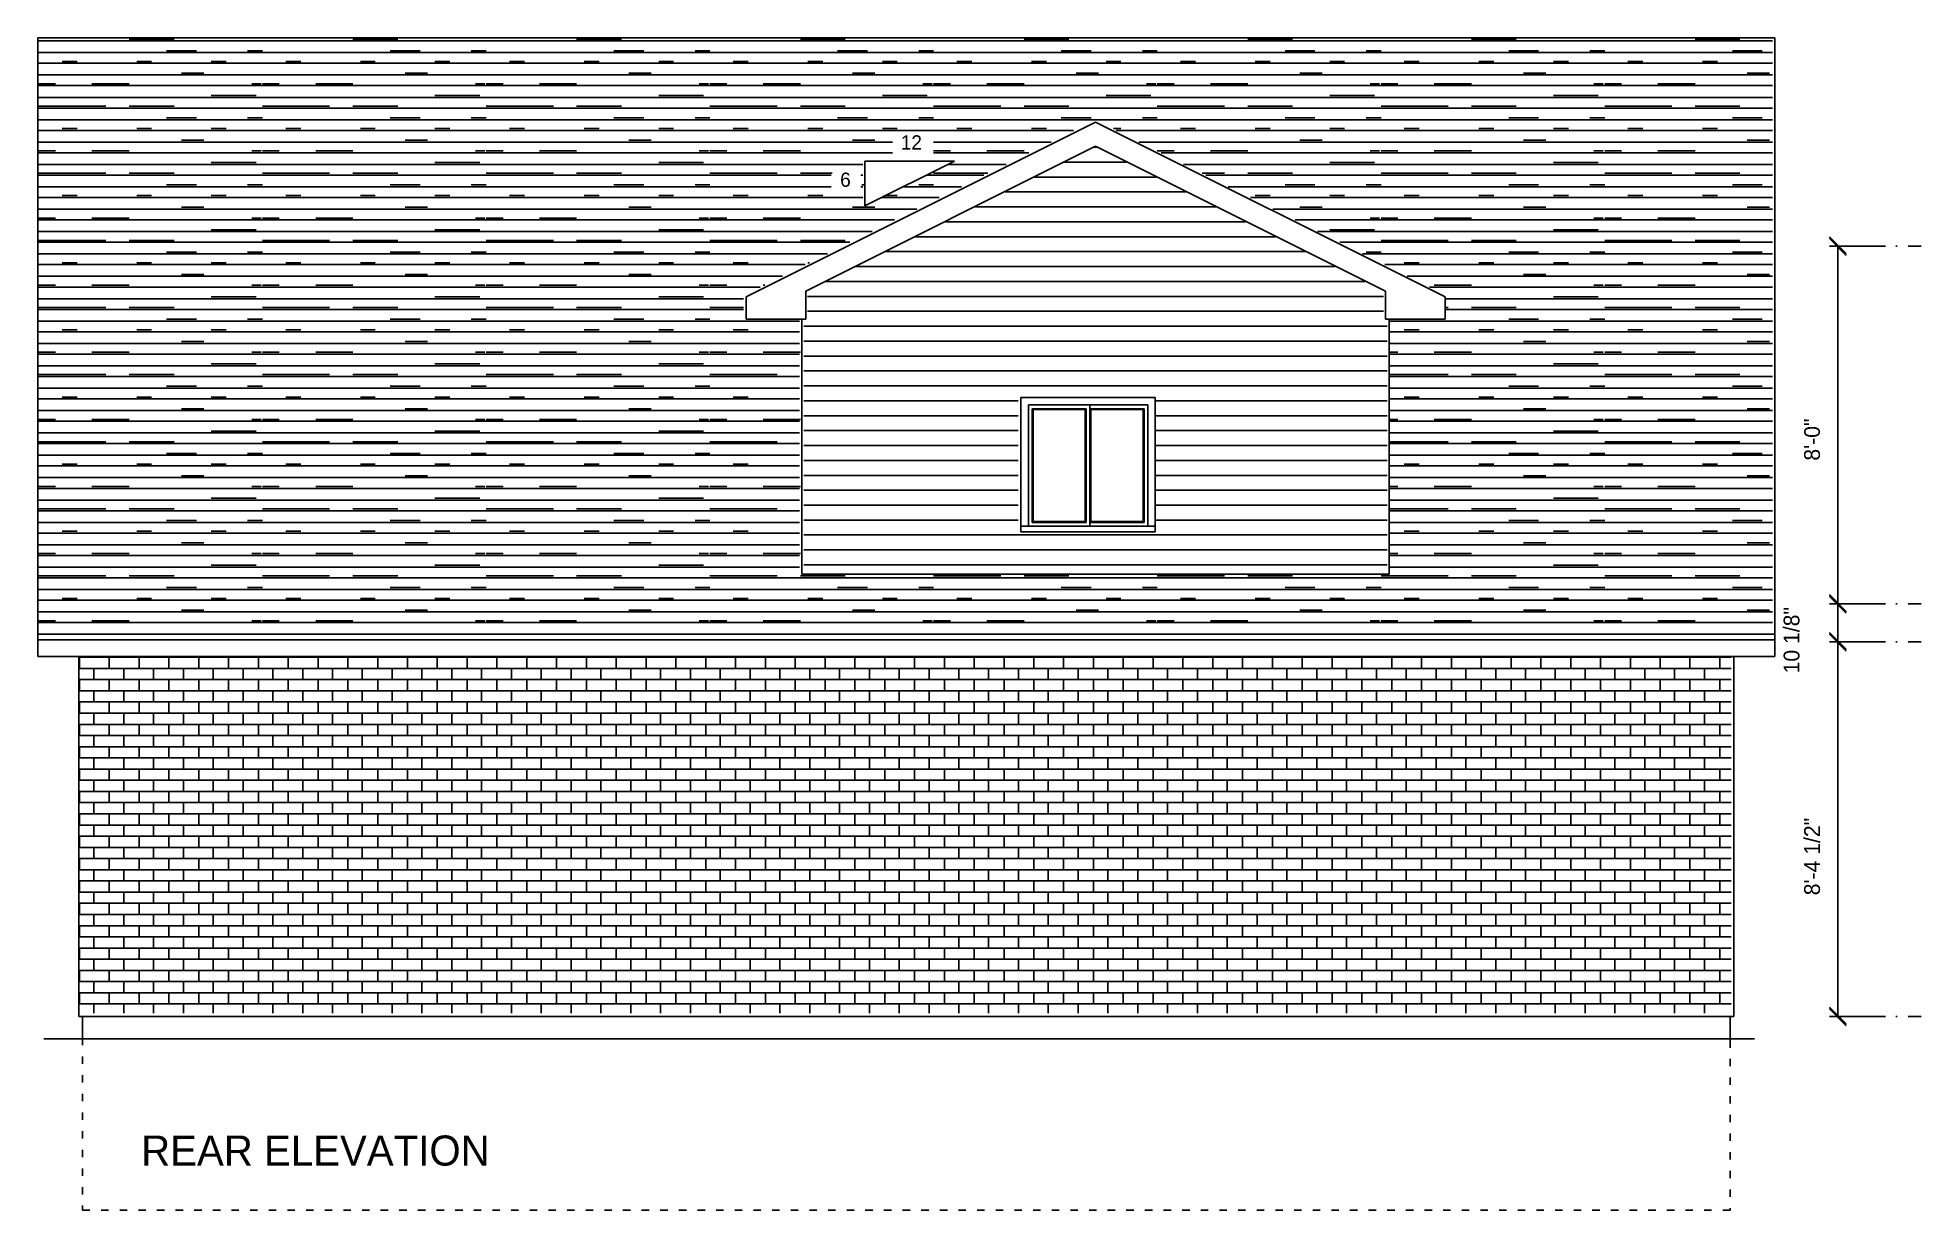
# Model space of a CAD drawing. Extents: x -51 to 454, y 1104 to 1419.
import ezdxf

# ---------------------------------------------------------------- set-up
doc = ezdxf.new("R2010")
doc.units = 0
doc.linetypes.add('DASHDOT', pattern=[21, 15, -3, 0, -3])
doc.linetypes.add('SMALL', pattern=[5, 2, -3])
for name, color, linetype in [('LAYER_11', 11, 'CONTINUOUS'), ('LAYER_12', 12, 'CONTINUOUS'), ('LAYER_14', 14, 'CONTINUOUS'), ('LAYER_15', 15, 'CONTINUOUS'), ('LAYER_2', 2, 'CONTINUOUS'), ('LAYER_4', 4, 'CONTINUOUS')]:
    doc.layers.add(name, color=color, linetype=linetype)

msp = doc.modelspace()

# ---------------------------------------------------------------- texts
at = {"layer": 'LAYER_11'}
for s, p in [('8\'-0"', (427.06, 1305.56)), ('10 1/8"', (421.56, 1248.5)), ('8\'-4 1/2"', (427.06, 1189))]:
    msp.add_text(s, height=4.245, rotation=90, dxfattribs=at).set_placement(p)
at = {"layer": 'LAYER_12'}
msp.add_text('12', height=3.82, dxfattribs=at).set_placement((180.5, 1389))
at = {"layer": 'LAYER_4'}
for s, height, p in [('6', 3.82, (164.25, 1379)), ('REAR ELEVATION', 8.0655, (-23.25, 1116.5))]:
    msp.add_text(s, height=height, dxfattribs=at).set_placement(p)

# ---------------------------------------------------------------- linework, layer by layer
at = {"layer": 'LAYER_11'}
for p, q in [((434.12, 1361.12), (429.62, 1365.62)), ((434.12, 1360.88), (429.62, 1365.38)), ((434.12, 1360.62), (429.62, 1365.12)), ((431.88, 1267.12), (431.88, 1363.12)), ((434.12, 1265.12), (429.62, 1269.62)), ((429.62, 1269.62), (434.12, 1265.12)), ((434.12, 1264.88), (429.62, 1269.38)), ((429.62, 1269.38), (434.12, 1264.88)), ((434.12, 1264.62), (429.62, 1269.12)), ((429.62, 1269.12), (434.12, 1264.62)), ((431.88, 1257), (431.88, 1267.12)), ((434.12, 1255), (429.62, 1259.5)), ((429.62, 1259.5), (434.12, 1255)), ((434.12, 1254.75), (429.62, 1259.25)), ((429.62, 1259.25), (434.12, 1254.75)), ((434.12, 1254.5), (429.62, 1259)), ((429.62, 1259), (434.12, 1254.5)), ((431.88, 1156.5), (431.88, 1257)), ((429.62, 1159), (434.12, 1154.5)), ((429.62, 1158.75), (434.12, 1154.25)), ((429.62, 1158.5), (434.12, 1154))]:
    msp.add_line(p, q, dxfattribs=at)
at = {"layer": 'LAYER_14'}
for p, q in [((212.75, 1286.5), (212.75, 1322.5)), ((212.75, 1322.5), (248.75, 1322.5)), ((214.75, 1288), (214.75, 1320.5)), ((214.75, 1320.5), (246.75, 1320.5)), ((215.75, 1289), (215.75, 1319.5)), ((215.75, 1319.5), (230.25, 1319.5)), ((216, 1289.25), (216, 1319.25)), ((216, 1319.25), (230, 1319.25)), ((230, 1289.25), (230, 1319.25)), ((230.25, 1289), (230.25, 1319.5)), ((231.25, 1288), (231.25, 1320.5)), ((231.25, 1319.5), (245.75, 1319.5)), ((231.5, 1289.25), (231.5, 1319.25)), ((231.5, 1319.25), (245.5, 1319.25)), ((245.5, 1289.25), (245.5, 1319.25)), ((245.75, 1289), (245.75, 1319.5)), ((246.75, 1288), (246.75, 1320.5)), ((248.75, 1286.5), (248.75, 1322.5)), ((215.75, 1289), (230.25, 1289)), ((216, 1289.25), (230, 1289.25)), ((231.25, 1289), (245.75, 1289)), ((231.5, 1289.25), (245.5, 1289.25)), ((212.75, 1288), (248.75, 1288)), ((212.75, 1286.5), (248.75, 1286.5))]:
    msp.add_line(p, q, dxfattribs=at)
at = {"layer": 'LAYER_15'}
for p, q in [((-50.68, 1418.13), (9.32, 1418.13)), ((-50.68, 1415), (9.32, 1415)), ((-26.43, 1418.63), (-14.43, 1418.63)), ((-16.43, 1415.5), (-8.43, 1415.5)), ((5.32, 1415.5), (9.32, 1415.5)), ((9.32, 1418.13), (69.32, 1418.13)), ((9.32, 1415), (69.32, 1415)), ((33.57, 1418.63), (45.57, 1418.63)), ((43.57, 1415.5), (51.57, 1415.5)), ((65.32, 1415.5), (69.32, 1415.5)), ((69.32, 1418.13), (129.32, 1418.13)), ((69.32, 1415), (129.32, 1415)), ((93.57, 1418.63), (105.57, 1418.63)), ((103.57, 1415.5), (111.57, 1415.5)), ((125.32, 1415.5), (129.32, 1415.5)), ((129.32, 1418.13), (189.32, 1418.13)), ((129.32, 1415), (189.32, 1415)), ((153.57, 1418.63), (165.57, 1418.63)), ((163.57, 1415.5), (171.57, 1415.5)), ((185.32, 1415.5), (189.32, 1415.5)), ((189.32, 1418.13), (249.32, 1418.13)), ((189.32, 1415), (249.32, 1415)), ((213.57, 1418.63), (225.57, 1418.63)), ((223.57, 1415.5), (231.57, 1415.5)), ((245.32, 1415.5), (249.32, 1415.5)), ((249.32, 1418.13), (309.32, 1418.13)), ((249.32, 1415), (309.32, 1415)), ((273.57, 1418.63), (285.57, 1418.63)), ((283.57, 1415.5), (291.57, 1415.5)), ((305.32, 1415.5), (309.32, 1415.5)), ((309.32, 1418.13), (369.32, 1418.13)), ((309.32, 1415), (369.32, 1415)), ((333.57, 1418.63), (345.57, 1418.63)), ((343.57, 1415.5), (351.57, 1415.5)), ((365.32, 1415.5), (369.32, 1415.5)), ((369.32, 1418.13), (414.32, 1418.13)), ((369.32, 1415), (414.32, 1415)), ((393.57, 1418.63), (405.57, 1418.63)), ((403.57, 1415.5), (411.57, 1415.5)), ((-50.68, 1412.13), (9.32, 1412.13)), ((-44.43, 1412.63), (-40.43, 1412.63)), ((-24.43, 1412.63), (-20.43, 1412.63)), ((-4.43, 1412.63), (-0.43, 1412.63)), ((9.32, 1412.13), (69.32, 1412.13)), ((15.57, 1412.63), (19.57, 1412.63)), ((35.57, 1412.63), (39.57, 1412.63)), ((55.57, 1412.63), (59.57, 1412.63)), ((69.32, 1412.13), (129.32, 1412.13)), ((75.57, 1412.63), (79.57, 1412.63)), ((95.57, 1412.63), (99.57, 1412.63)), ((115.57, 1412.63), (119.57, 1412.63)), ((129.32, 1412.13), (189.32, 1412.13)), ((135.57, 1412.63), (139.57, 1412.63)), ((155.57, 1412.63), (159.57, 1412.63)), ((175.57, 1412.63), (179.57, 1412.63)), ((189.32, 1412.13), (249.32, 1412.13)), ((195.57, 1412.63), (199.57, 1412.63)), ((215.57, 1412.63), (219.57, 1412.63)), ((235.57, 1412.63), (239.57, 1412.63)), ((249.32, 1412.13), (309.32, 1412.13)), ((255.57, 1412.63), (259.57, 1412.63)), ((275.57, 1412.63), (279.57, 1412.63)), ((295.57, 1412.63), (299.57, 1412.63)), ((309.32, 1412.13), (369.32, 1412.13)), ((315.57, 1412.63), (319.57, 1412.63)), ((335.57, 1412.63), (339.57, 1412.63)), ((355.57, 1412.63), (359.57, 1412.63)), ((369.32, 1412.13), (414.32, 1412.13)), ((375.57, 1412.63), (379.57, 1412.63)), ((395.57, 1412.63), (399.57, 1412.63)), ((-50.68, 1409), (9.32, 1409)), ((-50.68, 1406.63), (-46.18, 1406.63)), ((-50.68, 1406.13), (9.32, 1406.13)), ((-36.43, 1406.63), (-26.43, 1406.63)), ((-12.43, 1409.5), (-6.43, 1409.5)), ((6.45, 1406.63), (8.95, 1406.63)), ((9.32, 1409), (69.32, 1409)), ((9.32, 1406.63), (13.82, 1406.63)), ((9.32, 1406.13), (69.32, 1406.13)), ((23.57, 1406.63), (33.57, 1406.63)), ((47.57, 1409.5), (53.57, 1409.5)), ((66.45, 1406.63), (68.95, 1406.63)), ((69.32, 1409), (129.32, 1409)), ((69.32, 1406.63), (73.82, 1406.63)), ((69.32, 1406.13), (129.32, 1406.13)), ((83.57, 1406.63), (93.57, 1406.63)), ((107.57, 1409.5), (113.57, 1409.5)), ((126.45, 1406.63), (128.95, 1406.63)), ((129.32, 1409), (189.32, 1409)), ((129.32, 1406.63), (133.82, 1406.63)), ((129.32, 1406.13), (189.32, 1406.13)), ((143.57, 1406.63), (153.57, 1406.63)), ((167.57, 1409.5), (173.57, 1409.5)), ((186.45, 1406.63), (188.95, 1406.63)), ((189.32, 1409), (249.32, 1409)), ((189.32, 1406.63), (193.82, 1406.63)), ((189.32, 1406.13), (249.32, 1406.13)), ((203.57, 1406.63), (213.57, 1406.63)), ((227.57, 1409.5), (233.57, 1409.5)), ((246.45, 1406.63), (248.95, 1406.63)), ((249.32, 1409), (309.32, 1409)), ((249.32, 1406.63), (253.82, 1406.63)), ((249.32, 1406.13), (309.32, 1406.13)), ((263.57, 1406.63), (273.57, 1406.63)), ((287.57, 1409.5), (293.57, 1409.5)), ((306.45, 1406.63), (308.95, 1406.63)), ((309.32, 1409), (369.32, 1409)), ((309.32, 1406.63), (313.82, 1406.63)), ((309.32, 1406.13), (369.32, 1406.13)), ((323.57, 1406.63), (333.57, 1406.63)), ((347.57, 1409.5), (353.57, 1409.5)), ((366.45, 1406.63), (368.95, 1406.63)), ((369.32, 1409), (414.32, 1409)), ((369.32, 1406.63), (373.82, 1406.63)), ((369.32, 1406.13), (414.32, 1406.13)), ((383.57, 1406.63), (393.57, 1406.63)), ((407.57, 1409.5), (413.57, 1409.5)), ((-50.68, 1403), (9.32, 1403)), ((-50.68, 1400.63), (-32.68, 1400.63)), ((-50.68, 1400.13), (9.32, 1400.13)), ((-26.43, 1400.63), (-14.43, 1400.63)), ((-26.43, 1400.63), (-14.43, 1400.63)), ((-4.43, 1403.5), (7.57, 1403.5)), ((9.32, 1403), (69.32, 1403)), ((9.32, 1400.63), (27.32, 1400.63)), ((9.32, 1400.13), (69.32, 1400.13)), ((33.57, 1400.63), (45.57, 1400.63)), ((33.57, 1400.63), (45.57, 1400.63)), ((55.57, 1403.5), (67.57, 1403.5)), ((69.32, 1403), (129.32, 1403)), ((69.32, 1400.63), (87.32, 1400.63)), ((69.32, 1400.13), (129.32, 1400.13)), ((93.57, 1400.63), (105.57, 1400.63)), ((93.57, 1400.63), (105.57, 1400.63)), ((115.57, 1403.5), (127.57, 1403.5)), ((129.32, 1403), (189.32, 1403)), ((129.32, 1400.63), (147.32, 1400.63)), ((129.32, 1400.13), (189.32, 1400.13)), ((153.57, 1400.63), (165.57, 1400.63)), ((153.57, 1400.63), (165.57, 1400.63)), ((175.57, 1403.5), (187.57, 1403.5)), ((189.32, 1403), (249.32, 1403)), ((189.32, 1400.63), (207.32, 1400.63)), ((189.32, 1400.13), (249.32, 1400.13)), ((213.57, 1400.63), (225.57, 1400.63)), ((213.57, 1400.63), (225.57, 1400.63)), ((235.57, 1403.5), (247.57, 1403.5)), ((249.32, 1403), (309.32, 1403)), ((249.32, 1400.63), (267.32, 1400.63)), ((249.32, 1400.13), (309.32, 1400.13)), ((273.57, 1400.63), (285.57, 1400.63)), ((273.57, 1400.63), (285.57, 1400.63)), ((295.57, 1403.5), (307.57, 1403.5)), ((309.32, 1403), (369.32, 1403)), ((309.32, 1400.63), (327.32, 1400.63)), ((309.32, 1400.13), (369.32, 1400.13)), ((333.57, 1400.63), (345.57, 1400.63)), ((333.57, 1400.63), (345.57, 1400.63)), ((355.57, 1403.5), (367.57, 1403.5)), ((369.32, 1403), (414.32, 1403)), ((369.32, 1400.63), (387.32, 1400.63)), ((369.32, 1400.13), (414.32, 1400.13)), ((393.57, 1400.63), (405.57, 1400.63)), ((393.57, 1400.63), (405.57, 1400.63)), ((-50.68, 1397), (9.32, 1397)), ((-44.43, 1394.63), (-40.43, 1394.63)), ((-24.43, 1394.63), (-20.43, 1394.63)), ((-16.43, 1397.5), (-8.43, 1397.5)), ((-4.43, 1394.63), (-0.43, 1394.63)), ((5.32, 1397.5), (9.32, 1397.5)), ((9.32, 1397), (69.32, 1397)), ((15.57, 1394.63), (19.57, 1394.63)), ((35.57, 1394.63), (39.57, 1394.63)), ((43.57, 1397.5), (51.57, 1397.5)), ((55.57, 1394.63), (59.57, 1394.63)), ((65.32, 1397.5), (69.32, 1397.5)), ((69.32, 1397), (129.32, 1397)), ((75.57, 1394.63), (79.57, 1394.63)), ((95.57, 1394.63), (99.57, 1394.63)), ((103.57, 1397.5), (111.57, 1397.5)), ((115.57, 1394.63), (119.57, 1394.63)), ((125.32, 1397.5), (129.32, 1397.5)), ((129.32, 1397), (189.32, 1397)), ((135.57, 1394.63), (139.57, 1394.63)), ((155.57, 1394.63), (159.57, 1394.63)), ((163.57, 1397.5), (171.57, 1397.5)), ((175.57, 1394.63), (179.57, 1394.63)), ((185.32, 1397.5), (189.32, 1397.5)), ((189.32, 1397), (249.32, 1397)), ((195.57, 1394.63), (199.57, 1394.63)), ((215.57, 1394.63), (219.57, 1394.63)), ((223.57, 1397.5), (231.57, 1397.5)), ((237.57, 1394.63), (239.57, 1394.63)), ((245.32, 1397.5), (249.32, 1397.5)), ((249.32, 1397), (309.32, 1397)), ((255.57, 1394.63), (259.57, 1394.63)), ((275.57, 1394.63), (279.57, 1394.63)), ((283.57, 1397.5), (291.57, 1397.5)), ((295.57, 1394.63), (299.57, 1394.63)), ((305.32, 1397.5), (309.32, 1397.5)), ((309.32, 1397), (369.32, 1397)), ((315.57, 1394.63), (319.57, 1394.63)), ((335.57, 1394.63), (339.57, 1394.63)), ((343.57, 1397.5), (351.57, 1397.5)), ((355.57, 1394.63), (359.57, 1394.63)), ((365.32, 1397.5), (369.32, 1397.5)), ((369.32, 1397), (414.32, 1397)), ((375.57, 1394.63), (379.57, 1394.63)), ((395.57, 1394.63), (399.57, 1394.63)), ((403.57, 1397.5), (411.57, 1397.5)), ((-50.68, 1394.13), (9.32, 1394.13)), ((-50.68, 1391), (9.32, 1391)), ((-12.43, 1391.5), (-6.43, 1391.5)), ((9.32, 1394.13), (69.32, 1394.13)), ((9.32, 1391), (69.32, 1391)), ((47.57, 1391.5), (53.57, 1391.5)), ((69.32, 1394.13), (129.32, 1394.13)), ((69.32, 1391), (129.32, 1391)), ((107.57, 1391.5), (113.57, 1391.5)), ((129.32, 1394.13), (189.32, 1394.13)), ((129.32, 1391), (178.32, 1391)), ((167.57, 1391.5), (173.57, 1391.5)), ((189.32, 1394.13), (226.82, 1394.13)), ((189.32, 1391), (220.82, 1391)), ((232.48, 1389.62), (232.98, 1389.62)), ((238.32, 1394.13), (249.32, 1394.13)), ((244.32, 1391), (249.32, 1391)), ((249.32, 1394.13), (309.32, 1394.13)), ((249.32, 1391), (309.32, 1391)), ((287.57, 1391.5), (293.57, 1391.5)), ((309.32, 1394.13), (369.32, 1394.13)), ((309.32, 1391), (369.32, 1391)), ((347.57, 1391.5), (353.57, 1391.5)), ((369.32, 1394.13), (414.32, 1394.13)), ((369.32, 1391), (414.32, 1391)), ((407.57, 1391.5), (413.57, 1391.5)), ((-50.68, 1388.63), (-46.18, 1388.63)), ((-50.68, 1388.13), (9.32, 1388.13)), ((-50.68, 1385), (9.32, 1385)), ((-36.43, 1388.63), (-26.43, 1388.63)), ((-4.43, 1385.5), (7.57, 1385.5)), ((6.45, 1388.63), (8.95, 1388.63)), ((9.32, 1388.63), (13.82, 1388.63)), ((9.32, 1388.13), (69.32, 1388.13)), ((9.32, 1385), (69.32, 1385)), ((23.57, 1388.63), (33.57, 1388.63)), ((55.57, 1385.5), (67.57, 1385.5)), ((66.45, 1388.63), (68.95, 1388.63)), ((69.32, 1388.63), (73.82, 1388.63)), ((69.32, 1388.13), (129.32, 1388.13)), ((69.32, 1385), (129.32, 1385)), ((83.57, 1388.63), (93.57, 1388.63)), ((115.57, 1385.5), (127.57, 1385.5)), ((126.45, 1388.63), (128.95, 1388.63)), ((129.32, 1388.63), (133.82, 1388.63)), ((129.32, 1388.13), (178.32, 1388.13)), ((129.32, 1385), (170.32, 1385)), ((143.57, 1388.63), (153.57, 1388.63)), ((189.32, 1388.63), (193.82, 1388.63)), ((189.32, 1388.13), (214.82, 1388.13)), ((193.32, 1385), (208.82, 1385)), ((203.57, 1388.63), (213.57, 1388.63)), ((224.48, 1385.62), (226.48, 1385.62)), ((226.48, 1385.62), (240.98, 1385.62)), ((249.32, 1388.63), (253.82, 1388.63)), ((250.32, 1388.13), (309.32, 1388.13)), ((256.32, 1385), (309.32, 1385)), ((263.57, 1388.63), (273.57, 1388.63)), ((295.57, 1385.5), (307.57, 1385.5)), ((306.45, 1388.63), (308.95, 1388.63)), ((309.32, 1388.63), (313.82, 1388.63)), ((309.32, 1388.13), (369.32, 1388.13)), ((309.32, 1385), (369.32, 1385)), ((323.57, 1388.63), (333.57, 1388.63)), ((355.57, 1385.5), (367.57, 1385.5)), ((366.45, 1388.63), (368.95, 1388.63)), ((369.32, 1388.63), (373.82, 1388.63)), ((369.32, 1388.13), (414.32, 1388.13)), ((369.32, 1385), (414.32, 1385)), ((383.57, 1388.63), (393.57, 1388.63)), ((-50.68, 1382.63), (-32.68, 1382.63)), ((-50.68, 1382.13), (9.32, 1382.13)), ((-26.43, 1382.63), (-14.43, 1382.63)), ((-26.43, 1382.63), (-14.43, 1382.63)), ((-16.43, 1379.5), (-8.43, 1379.5)), ((5.32, 1379.5), (9.32, 1379.5)), ((9.32, 1382.63), (27.32, 1382.63)), ((9.32, 1382.13), (69.32, 1382.13)), ((33.57, 1382.63), (45.57, 1382.63)), ((33.57, 1382.63), (45.57, 1382.63)), ((43.57, 1379.5), (51.57, 1379.5)), ((65.32, 1379.5), (69.32, 1379.5)), ((69.32, 1382.63), (87.32, 1382.63)), ((69.32, 1382.13), (129.32, 1382.13)), ((93.57, 1382.63), (105.57, 1382.63)), ((93.57, 1382.63), (105.57, 1382.63)), ((103.57, 1379.5), (111.57, 1379.5)), ((125.32, 1379.5), (129.32, 1379.5)), ((129.32, 1382.63), (147.32, 1382.63)), ((129.32, 1382.13), (161.82, 1382.13)), ((153.57, 1382.63), (162.07, 1382.63)), ((153.57, 1382.63), (162.07, 1382.63)), ((169.82, 1382.13), (170.32, 1382.13)), ((170.07, 1379.5), (170.57, 1379.5)), ((185.32, 1379.5), (189.32, 1379.5)), ((187.32, 1382.13), (189.32, 1382.13)), ((189.32, 1382.63), (203.82, 1382.63)), ((189.32, 1382.13), (202.82, 1382.13)), ((216.48, 1381.62), (226.48, 1381.62)), ((226.48, 1381.62), (248.98, 1381.62)), ((261.32, 1382.63), (267.32, 1382.63)), ((262.32, 1382.13), (309.32, 1382.13)), ((273.57, 1382.63), (285.57, 1382.63)), ((273.57, 1382.63), (285.57, 1382.63)), ((283.57, 1379.5), (291.57, 1379.5)), ((305.32, 1379.5), (309.32, 1379.5)), ((309.32, 1382.63), (327.32, 1382.63)), ((309.32, 1382.13), (369.32, 1382.13)), ((333.57, 1382.63), (345.57, 1382.63)), ((333.57, 1382.63), (345.57, 1382.63)), ((343.57, 1379.5), (351.57, 1379.5)), ((365.32, 1379.5), (369.32, 1379.5)), ((369.32, 1382.63), (387.32, 1382.63)), ((369.32, 1382.13), (414.32, 1382.13)), ((393.57, 1382.63), (405.57, 1382.63)), ((393.57, 1382.63), (405.57, 1382.63)), ((403.57, 1379.5), (411.57, 1379.5)), ((-50.68, 1379), (9.32, 1379)), ((-50.68, 1376.13), (9.32, 1376.13)), ((-44.43, 1376.63), (-40.43, 1376.63)), ((-24.43, 1376.63), (-20.43, 1376.63)), ((-4.43, 1376.63), (-0.43, 1376.63)), ((9.32, 1379), (69.32, 1379)), ((9.32, 1376.13), (69.32, 1376.13)), ((15.57, 1376.63), (19.57, 1376.63)), ((35.57, 1376.63), (39.57, 1376.63)), ((55.57, 1376.63), (59.57, 1376.63)), ((69.32, 1379), (129.32, 1379)), ((69.32, 1376.13), (129.32, 1376.13)), ((75.57, 1376.63), (79.57, 1376.63)), ((95.57, 1376.63), (99.57, 1376.63)), ((115.57, 1376.63), (119.57, 1376.63)), ((129.32, 1379), (161.82, 1379)), ((129.32, 1376.13), (170.32, 1376.13)), ((135.57, 1376.63), (139.57, 1376.63)), ((155.57, 1376.63), (159.57, 1376.63)), ((169.82, 1379), (170.32, 1379)), ((175.32, 1376.13), (189.32, 1376.13)), ((176.57, 1376.63), (179.57, 1376.63)), ((181.32, 1379), (189.32, 1379)), ((189.32, 1379), (196.82, 1379)), ((189.32, 1376.13), (190.82, 1376.13)), ((208.48, 1377.62), (226.48, 1377.62)), ((226.48, 1377.62), (250.48, 1377.62)), ((250.48, 1377.62), (256.98, 1377.62)), ((268.32, 1379), (309.32, 1379)), ((274.32, 1376.13), (309.32, 1376.13)), ((275.57, 1376.63), (279.57, 1376.63)), ((295.57, 1376.63), (299.57, 1376.63)), ((309.32, 1379), (369.32, 1379)), ((309.32, 1376.13), (369.32, 1376.13)), ((315.57, 1376.63), (319.57, 1376.63)), ((335.57, 1376.63), (339.57, 1376.63)), ((355.57, 1376.63), (359.57, 1376.63)), ((369.32, 1379), (414.32, 1379)), ((369.32, 1376.13), (414.32, 1376.13)), ((375.57, 1376.63), (379.57, 1376.63)), ((395.57, 1376.63), (399.57, 1376.63)), ((-50.68, 1373), (9.32, 1373)), ((-50.68, 1370.63), (-46.18, 1370.63)), ((-50.68, 1370.13), (9.32, 1370.13)), ((-36.43, 1370.63), (-26.43, 1370.63)), ((-12.43, 1373.5), (-6.43, 1373.5)), ((6.45, 1370.63), (8.95, 1370.63)), ((9.32, 1373), (69.32, 1373)), ((9.32, 1370.63), (13.82, 1370.63)), ((9.32, 1370.13), (69.32, 1370.13)), ((23.57, 1370.63), (33.57, 1370.63)), ((47.57, 1373.5), (53.57, 1373.5)), ((66.45, 1370.63), (68.95, 1370.63)), ((69.32, 1373), (129.32, 1373)), ((69.32, 1370.63), (73.82, 1370.63)), ((69.32, 1370.13), (129.32, 1370.13)), ((83.57, 1370.63), (93.57, 1370.63)), ((107.57, 1373.5), (113.57, 1373.5)), ((126.45, 1370.63), (128.95, 1370.63)), ((129.32, 1373), (184.82, 1373)), ((129.32, 1370.63), (133.82, 1370.63)), ((129.32, 1370.13), (178.82, 1370.13)), ((143.57, 1370.63), (153.57, 1370.63)), ((167.57, 1373.5), (173.57, 1373.5)), ((192.48, 1369.62), (202.48, 1369.62)), ((200.48, 1373.62), (202.48, 1373.62)), ((202.48, 1373.62), (226.48, 1373.62)), ((202.48, 1369.62), (226.48, 1369.62)), ((226.48, 1373.62), (250.48, 1373.62)), ((226.48, 1369.62), (250.48, 1369.62)), ((250.48, 1373.62), (264.98, 1373.62)), ((250.48, 1369.62), (272.98, 1369.62)), ((280.32, 1373), (309.32, 1373)), ((286.32, 1370.13), (309.32, 1370.13)), ((287.57, 1373.5), (293.57, 1373.5)), ((306.45, 1370.63), (308.95, 1370.63)), ((309.32, 1373), (369.32, 1373)), ((309.32, 1370.63), (313.82, 1370.63)), ((309.32, 1370.13), (369.32, 1370.13)), ((323.57, 1370.63), (333.57, 1370.63)), ((347.57, 1373.5), (353.57, 1373.5)), ((366.45, 1370.63), (368.95, 1370.63)), ((369.32, 1373), (414.32, 1373)), ((369.32, 1370.63), (373.82, 1370.63)), ((369.32, 1370.13), (414.32, 1370.13)), ((383.57, 1370.63), (393.57, 1370.63)), ((407.57, 1373.5), (413.57, 1373.5)), ((-50.68, 1367), (9.32, 1367)), ((-50.68, 1364.63), (-32.68, 1364.63)), ((-26.43, 1364.63), (-14.43, 1364.63)), ((-26.43, 1364.63), (-14.43, 1364.63)), ((-4.43, 1367.5), (7.57, 1367.5)), ((9.32, 1367), (69.32, 1367)), ((9.32, 1364.63), (27.32, 1364.63)), ((33.57, 1364.63), (45.57, 1364.63)), ((33.57, 1364.63), (45.57, 1364.63)), ((55.57, 1367.5), (67.57, 1367.5)), ((69.32, 1367), (129.32, 1367)), ((69.32, 1364.63), (87.32, 1364.63)), ((93.57, 1364.63), (105.57, 1364.63)), ((93.57, 1364.63), (105.57, 1364.63)), ((115.57, 1367.5), (127.57, 1367.5)), ((129.32, 1367), (172.82, 1367)), ((129.32, 1364.63), (147.32, 1364.63)), ((153.57, 1364.63), (165.57, 1364.63)), ((153.57, 1364.63), (165.57, 1364.63)), ((184.48, 1365.62), (202.48, 1365.62)), ((184.48, 1365.62), (202.48, 1365.62)), ((202.48, 1365.62), (226.48, 1365.62)), ((202.48, 1365.62), (226.48, 1365.62)), ((226.48, 1365.62), (250.48, 1365.62)), ((226.48, 1365.62), (250.48, 1365.62)), ((250.48, 1365.62), (274.48, 1365.62)), ((250.48, 1365.62), (274.48, 1365.62)), ((274.48, 1365.62), (280.98, 1365.62)), ((274.48, 1365.62), (280.98, 1365.62)), ((292.32, 1367), (309.32, 1367)), ((295.57, 1367.5), (307.57, 1367.5)), ((309.32, 1367), (369.32, 1367)), ((309.32, 1364.63), (327.32, 1364.63)), ((333.57, 1364.63), (345.57, 1364.63)), ((333.57, 1364.63), (345.57, 1364.63)), ((355.57, 1367.5), (367.57, 1367.5)), ((369.32, 1367), (414.32, 1367)), ((369.32, 1364.63), (387.32, 1364.63)), ((393.57, 1364.63), (405.57, 1364.63)), ((393.57, 1364.63), (405.57, 1364.63)), ((-50.68, 1364.13), (9.32, 1364.13)), ((-50.68, 1361), (9.32, 1361)), ((-16.43, 1361.5), (-8.43, 1361.5)), ((5.32, 1361.5), (9.32, 1361.5)), ((9.32, 1364.13), (69.32, 1364.13)), ((9.32, 1361), (69.32, 1361)), ((43.57, 1361.5), (51.57, 1361.5)), ((65.32, 1361.5), (69.32, 1361.5)), ((69.32, 1364.13), (129.32, 1364.13)), ((69.32, 1361), (129.32, 1361)), ((103.57, 1361.5), (111.57, 1361.5)), ((125.32, 1361.5), (129.32, 1361.5)), ((129.32, 1364.13), (166.82, 1364.13)), ((129.32, 1361), (160.82, 1361)), ((176.48, 1361.62), (178.48, 1361.62)), ((178.48, 1361.62), (202.48, 1361.62)), ((202.48, 1361.62), (226.48, 1361.62)), ((226.48, 1361.62), (250.48, 1361.62)), ((250.48, 1361.62), (274.48, 1361.62)), ((274.48, 1361.62), (288.98, 1361.62)), ((298.32, 1364.13), (309.32, 1364.13)), ((304.32, 1361), (309.32, 1361)), ((305.32, 1361.5), (309.32, 1361.5)), ((309.32, 1364.13), (369.32, 1364.13)), ((309.32, 1361), (369.32, 1361)), ((343.57, 1361.5), (351.57, 1361.5)), ((365.32, 1361.5), (369.32, 1361.5)), ((369.32, 1364.13), (414.32, 1364.13)), ((369.32, 1361), (414.32, 1361)), ((403.57, 1361.5), (411.57, 1361.5)), ((-50.68, 1358.13), (9.32, 1358.13)), ((-50.68, 1355), (9.32, 1355)), ((-44.43, 1358.63), (-40.43, 1358.63)), ((-24.43, 1358.63), (-20.43, 1358.63)), ((-12.43, 1355.5), (-6.43, 1355.5)), ((-4.43, 1358.63), (-0.43, 1358.63)), ((9.32, 1358.13), (69.32, 1358.13)), ((9.32, 1355), (69.32, 1355)), ((15.57, 1358.63), (19.57, 1358.63)), ((35.57, 1358.63), (39.57, 1358.63)), ((47.57, 1355.5), (53.57, 1355.5)), ((55.57, 1358.63), (59.57, 1358.63)), ((69.32, 1358.13), (129.32, 1358.13)), ((69.32, 1355), (129.32, 1355)), ((75.57, 1358.63), (79.57, 1358.63)), ((95.57, 1358.63), (99.57, 1358.63)), ((107.57, 1355.5), (113.57, 1355.5)), ((115.57, 1358.63), (119.57, 1358.63)), ((129.32, 1358.13), (154.82, 1358.13)), ((129.32, 1355), (148.82, 1355)), ((135.57, 1358.63), (139.57, 1358.63)), ((155.57, 1358.63), (156.07, 1358.63)), ((168.48, 1357.62), (178.48, 1357.62)), ((178.48, 1357.62), (202.48, 1357.62)), ((202.48, 1357.62), (226.48, 1357.62)), ((226.48, 1357.62), (250.48, 1357.62)), ((250.48, 1357.62), (274.48, 1357.62)), ((274.48, 1357.62), (296.98, 1357.62)), ((310.32, 1358.13), (369.32, 1358.13)), ((315.57, 1358.63), (319.57, 1358.63)), ((316.32, 1355), (369.32, 1355)), ((335.57, 1358.63), (339.57, 1358.63)), ((347.57, 1355.5), (353.57, 1355.5)), ((355.57, 1358.63), (359.57, 1358.63)), ((369.32, 1358.13), (414.32, 1358.13)), ((369.32, 1355), (414.32, 1355)), ((375.57, 1358.63), (379.57, 1358.63)), ((395.57, 1358.63), (399.57, 1358.63)), ((407.57, 1355.5), (413.57, 1355.5)), ((-50.68, 1352.63), (-46.18, 1352.63)), ((-50.68, 1352.13), (9.32, 1352.13)), ((-36.43, 1352.63), (-26.43, 1352.63)), ((-4.43, 1349.5), (7.57, 1349.5)), ((6.45, 1352.63), (8.95, 1352.63)), ((9.32, 1352.63), (13.82, 1352.63)), ((9.32, 1352.13), (69.32, 1352.13)), ((23.57, 1352.63), (33.57, 1352.63)), ((55.57, 1349.5), (67.57, 1349.5)), ((66.45, 1352.63), (68.95, 1352.63)), ((69.32, 1352.63), (73.82, 1352.63)), ((69.32, 1352.13), (129.32, 1352.13)), ((83.57, 1352.63), (93.57, 1352.63)), ((115.57, 1349.5), (127.57, 1349.5)), ((126.45, 1352.63), (128.95, 1352.63)), ((129.32, 1352.63), (133.82, 1352.63)), ((129.32, 1352.13), (142.82, 1352.13)), ((143.57, 1352.63), (144.07, 1352.63)), ((155.48, 1349.62), (178.48, 1349.62)), ((160.48, 1353.62), (178.48, 1353.62)), ((178.48, 1353.62), (202.48, 1353.62)), ((178.48, 1349.62), (202.48, 1349.62)), ((202.48, 1353.62), (226.48, 1353.62)), ((202.48, 1349.62), (226.48, 1349.62)), ((226.48, 1353.62), (250.48, 1353.62)), ((226.48, 1349.62), (250.48, 1349.62)), ((250.48, 1353.62), (274.48, 1353.62)), ((250.48, 1349.62), (274.48, 1349.62)), ((274.48, 1353.62), (298.48, 1353.62)), ((274.48, 1349.62), (298.48, 1349.62)), ((298.48, 1353.62), (304.98, 1353.62)), ((298.48, 1349.62), (309.98, 1349.62)), ((322.32, 1352.13), (369.32, 1352.13)), ((323.57, 1352.63), (333.57, 1352.63)), ((355.57, 1349.5), (367.57, 1349.5)), ((366.45, 1352.63), (368.95, 1352.63)), ((369.32, 1352.63), (373.82, 1352.63)), ((369.32, 1352.13), (414.32, 1352.13)), ((383.57, 1352.63), (393.57, 1352.63)), ((-50.68, 1349), (9.32, 1349)), ((-50.68, 1346.63), (-32.68, 1346.63)), ((-50.68, 1346.13), (9.32, 1346.13)), ((-26.43, 1346.63), (-14.43, 1346.63)), ((-26.43, 1346.63), (-14.43, 1346.63)), ((9.32, 1349), (69.32, 1349)), ((9.32, 1346.63), (27.32, 1346.63)), ((9.32, 1346.13), (69.32, 1346.13)), ((33.57, 1346.63), (45.57, 1346.63)), ((33.57, 1346.63), (45.57, 1346.63)), ((69.32, 1349), (129.32, 1349)), ((69.32, 1346.63), (87.32, 1346.63)), ((69.32, 1346.13), (129.32, 1346.13)), ((93.57, 1346.63), (105.57, 1346.63)), ((93.57, 1346.63), (105.57, 1346.63)), ((129.32, 1349), (138.32, 1349)), ((129.32, 1346.63), (138.32, 1346.63)), ((129.32, 1346.13), (138.32, 1346.13)), ((155.48, 1345.62), (178.48, 1345.62)), ((178.48, 1345.62), (202.48, 1345.62)), ((202.48, 1345.62), (226.48, 1345.62)), ((226.48, 1345.62), (250.48, 1345.62)), ((250.48, 1345.62), (274.48, 1345.62)), ((274.48, 1345.62), (298.48, 1345.62)), ((298.48, 1345.62), (309.98, 1345.62)), ((326.82, 1349), (369.32, 1349)), ((326.82, 1346.63), (327.32, 1346.63)), ((326.82, 1346.13), (369.32, 1346.13)), ((333.57, 1346.63), (345.57, 1346.63)), ((333.57, 1346.63), (345.57, 1346.63)), ((369.32, 1349), (414.32, 1349)), ((369.32, 1346.63), (387.32, 1346.63)), ((369.32, 1346.13), (414.32, 1346.13)), ((393.57, 1346.63), (405.57, 1346.63)), ((393.57, 1346.63), (405.57, 1346.63)), ((-50.68, 1343), (9.32, 1343)), ((-50.68, 1340.13), (9.32, 1340.13)), ((-44.43, 1340.63), (-40.43, 1340.63)), ((-24.43, 1340.63), (-20.43, 1340.63)), ((-16.43, 1343.5), (-8.43, 1343.5)), ((-4.43, 1340.63), (-0.43, 1340.63)), ((5.32, 1343.5), (9.32, 1343.5)), ((9.32, 1343), (69.32, 1343)), ((9.32, 1340.13), (69.32, 1340.13)), ((15.57, 1340.63), (19.57, 1340.63)), ((35.57, 1340.63), (39.57, 1340.63)), ((43.57, 1343.5), (51.57, 1343.5)), ((55.57, 1340.63), (59.57, 1340.63)), ((65.32, 1343.5), (69.32, 1343.5)), ((69.32, 1343), (129.32, 1343)), ((69.32, 1340.13), (129.32, 1340.13)), ((75.57, 1340.63), (79.57, 1340.63)), ((95.57, 1340.63), (99.57, 1340.63)), ((103.57, 1343.5), (111.57, 1343.5)), ((115.57, 1340.63), (119.57, 1340.63)), ((125.32, 1343.5), (129.32, 1343.5)), ((129.32, 1343), (153.32, 1343)), ((129.32, 1340.13), (153.32, 1340.13)), ((135.57, 1340.63), (139.57, 1340.63)), ((154.48, 1341.62), (178.48, 1341.62)), ((154.48, 1341.62), (178.48, 1341.62)), ((178.48, 1341.62), (202.48, 1341.62)), ((178.48, 1341.62), (202.48, 1341.62)), ((202.48, 1341.62), (226.48, 1341.62)), ((202.48, 1341.62), (226.48, 1341.62)), ((226.48, 1341.62), (250.48, 1341.62)), ((226.48, 1341.62), (250.48, 1341.62)), ((250.48, 1341.62), (274.48, 1341.62)), ((250.48, 1341.62), (274.48, 1341.62)), ((274.48, 1341.62), (298.48, 1341.62)), ((274.48, 1341.62), (298.48, 1341.62)), ((298.48, 1341.62), (310.98, 1341.62)), ((298.48, 1341.62), (310.98, 1341.62)), ((311.82, 1343), (369.32, 1343)), ((311.82, 1340.13), (369.32, 1340.13)), ((315.57, 1340.63), (319.57, 1340.63)), ((335.57, 1340.63), (339.57, 1340.63)), ((343.57, 1343.5), (351.57, 1343.5)), ((355.57, 1340.63), (359.57, 1340.63)), ((365.32, 1343.5), (369.32, 1343.5)), ((369.32, 1343), (414.32, 1343)), ((369.32, 1340.13), (414.32, 1340.13)), ((375.57, 1340.63), (379.57, 1340.63)), ((395.57, 1340.63), (399.57, 1340.63)), ((403.57, 1343.5), (411.57, 1343.5)), ((-50.68, 1337), (9.32, 1337)), ((-50.68, 1334.63), (-46.18, 1334.63)), ((-50.68, 1334.13), (9.32, 1334.13)), ((-36.43, 1334.63), (-26.43, 1334.63)), ((-12.43, 1337.5), (-6.43, 1337.5)), ((6.45, 1334.63), (8.95, 1334.63)), ((9.32, 1337), (69.32, 1337)), ((9.32, 1334.63), (13.82, 1334.63)), ((9.32, 1334.13), (69.32, 1334.13)), ((23.57, 1334.63), (33.57, 1334.63)), ((47.57, 1337.5), (53.57, 1337.5)), ((66.45, 1334.63), (68.95, 1334.63)), ((69.32, 1337), (129.32, 1337)), ((69.32, 1334.63), (73.82, 1334.63)), ((69.32, 1334.13), (129.32, 1334.13)), ((83.57, 1334.63), (93.57, 1334.63)), ((107.57, 1337.5), (113.57, 1337.5)), ((126.45, 1334.63), (128.95, 1334.63)), ((129.32, 1337), (153.32, 1337)), ((129.32, 1334.63), (133.82, 1334.63)), ((129.32, 1334.13), (153.32, 1334.13)), ((143.57, 1334.63), (153.57, 1334.63)), ((154.48, 1337.62), (178.48, 1337.62)), ((178.48, 1337.62), (202.48, 1337.62)), ((202.48, 1337.62), (226.48, 1337.62)), ((226.48, 1337.62), (250.48, 1337.62)), ((250.48, 1337.62), (274.48, 1337.62)), ((274.48, 1337.62), (298.48, 1337.62)), ((298.48, 1337.62), (310.98, 1337.62)), ((311.82, 1337), (369.32, 1337)), ((311.82, 1334.63), (313.82, 1334.63)), ((311.82, 1334.13), (369.32, 1334.13)), ((323.57, 1334.63), (333.57, 1334.63)), ((347.57, 1337.5), (353.57, 1337.5)), ((366.45, 1334.63), (368.95, 1334.63)), ((369.32, 1337), (414.32, 1337)), ((369.32, 1334.63), (373.82, 1334.63)), ((369.32, 1334.13), (414.32, 1334.13)), ((383.57, 1334.63), (393.57, 1334.63)), ((407.57, 1337.5), (413.57, 1337.5)), ((-50.68, 1331), (9.32, 1331)), ((-4.43, 1331.5), (7.57, 1331.5)), ((9.32, 1331), (69.32, 1331)), ((55.57, 1331.5), (67.57, 1331.5)), ((69.32, 1331), (129.32, 1331)), ((115.57, 1331.5), (127.57, 1331.5)), ((129.32, 1331), (153.32, 1331)), ((154.48, 1333.62), (178.48, 1333.62)), ((154.48, 1329.62), (178.48, 1329.62)), ((178.48, 1333.62), (202.48, 1333.62)), ((178.48, 1329.62), (202.48, 1329.62)), ((202.48, 1333.62), (226.48, 1333.62)), ((202.48, 1329.62), (226.48, 1329.62)), ((226.48, 1333.62), (250.48, 1333.62)), ((226.48, 1329.62), (250.48, 1329.62)), ((250.48, 1333.62), (274.48, 1333.62)), ((250.48, 1329.62), (274.48, 1329.62)), ((274.48, 1333.62), (298.48, 1333.62)), ((274.48, 1329.62), (298.48, 1329.62)), ((298.48, 1333.62), (310.98, 1333.62)), ((298.48, 1329.62), (310.98, 1329.62)), ((311.82, 1331), (369.32, 1331)), ((355.57, 1331.5), (367.57, 1331.5)), ((369.32, 1331), (414.32, 1331)), ((-50.68, 1328.63), (-32.68, 1328.63)), ((-50.68, 1328.13), (9.32, 1328.13)), ((-50.68, 1325), (9.32, 1325)), ((-26.43, 1328.63), (-14.43, 1328.63)), ((-26.43, 1328.63), (-14.43, 1328.63)), ((-16.43, 1325.5), (-8.43, 1325.5)), ((5.32, 1325.5), (9.32, 1325.5)), ((9.32, 1328.63), (27.32, 1328.63)), ((9.32, 1328.13), (69.32, 1328.13)), ((9.32, 1325), (69.32, 1325)), ((33.57, 1328.63), (45.57, 1328.63)), ((33.57, 1328.63), (45.57, 1328.63)), ((43.57, 1325.5), (51.57, 1325.5)), ((65.32, 1325.5), (69.32, 1325.5)), ((69.32, 1328.63), (87.32, 1328.63)), ((69.32, 1328.13), (129.32, 1328.13)), ((69.32, 1325), (129.32, 1325)), ((93.57, 1328.63), (105.57, 1328.63)), ((93.57, 1328.63), (105.57, 1328.63)), ((103.57, 1325.5), (111.57, 1325.5)), ((125.32, 1325.5), (129.32, 1325.5)), ((129.32, 1328.63), (147.32, 1328.63)), ((129.32, 1328.13), (153.32, 1328.13)), ((129.32, 1325), (153.32, 1325)), ((154.48, 1325.62), (178.48, 1325.62)), ((178.48, 1325.62), (202.48, 1325.62)), ((202.48, 1325.62), (226.48, 1325.62)), ((226.48, 1325.62), (250.48, 1325.62)), ((250.48, 1325.62), (274.48, 1325.62)), ((274.48, 1325.62), (298.48, 1325.62)), ((298.48, 1325.62), (310.98, 1325.62)), ((311.82, 1328.63), (327.32, 1328.63)), ((311.82, 1328.13), (369.32, 1328.13)), ((311.82, 1325), (369.32, 1325)), ((333.57, 1328.63), (345.57, 1328.63)), ((333.57, 1328.63), (345.57, 1328.63)), ((343.57, 1325.5), (351.57, 1325.5)), ((365.32, 1325.5), (369.32, 1325.5)), ((369.32, 1328.63), (387.32, 1328.63)), ((369.32, 1328.13), (414.32, 1328.13)), ((369.32, 1325), (414.32, 1325)), ((393.57, 1328.63), (405.57, 1328.63)), ((393.57, 1328.63), (405.57, 1328.63)), ((403.57, 1325.5), (411.57, 1325.5)), ((-50.68, 1322.13), (9.32, 1322.13)), ((-50.68, 1319), (9.32, 1319)), ((-44.43, 1322.63), (-40.43, 1322.63)), ((-24.43, 1322.63), (-20.43, 1322.63)), ((-12.43, 1319.5), (-6.43, 1319.5)), ((-4.43, 1322.63), (-0.43, 1322.63)), ((9.32, 1322.13), (69.32, 1322.13)), ((9.32, 1319), (69.32, 1319)), ((15.57, 1322.63), (19.57, 1322.63)), ((35.57, 1322.63), (39.57, 1322.63)), ((47.57, 1319.5), (53.57, 1319.5)), ((55.57, 1322.63), (59.57, 1322.63)), ((69.32, 1322.13), (129.32, 1322.13)), ((69.32, 1319), (129.32, 1319)), ((75.57, 1322.63), (79.57, 1322.63)), ((95.57, 1322.63), (99.57, 1322.63)), ((107.57, 1319.5), (113.57, 1319.5)), ((115.57, 1322.63), (119.57, 1322.63)), ((129.32, 1322.13), (153.32, 1322.13)), ((129.32, 1319), (153.32, 1319)), ((135.57, 1322.63), (139.57, 1322.63)), ((154.48, 1321.62), (178.48, 1321.62)), ((178.48, 1321.62), (202.48, 1321.62)), ((202.48, 1321.62), (211.98, 1321.62)), ((248.98, 1321.62), (250.48, 1321.62)), ((250.48, 1321.62), (274.48, 1321.62)), ((274.48, 1321.62), (298.48, 1321.62)), ((298.48, 1321.62), (310.98, 1321.62)), ((311.82, 1322.13), (369.32, 1322.13)), ((311.82, 1319), (369.32, 1319)), ((315.57, 1322.63), (319.57, 1322.63)), ((335.57, 1322.63), (339.57, 1322.63)), ((347.57, 1319.5), (353.57, 1319.5)), ((355.57, 1322.63), (359.57, 1322.63)), ((369.32, 1322.13), (414.32, 1322.13)), ((369.32, 1319), (414.32, 1319)), ((375.57, 1322.63), (379.57, 1322.63)), ((395.57, 1322.63), (399.57, 1322.63)), ((407.57, 1319.5), (413.57, 1319.5)), ((-50.68, 1316.63), (-46.18, 1316.63)), ((-50.68, 1316.13), (9.32, 1316.13)), ((-36.43, 1316.63), (-26.43, 1316.63)), ((6.45, 1316.63), (8.95, 1316.63)), ((9.32, 1316.63), (13.82, 1316.63)), ((9.32, 1316.13), (69.32, 1316.13)), ((23.57, 1316.63), (33.57, 1316.63)), ((66.45, 1316.63), (68.95, 1316.63)), ((69.32, 1316.63), (73.82, 1316.63)), ((69.32, 1316.13), (129.32, 1316.13)), ((83.57, 1316.63), (93.57, 1316.63)), ((126.45, 1316.63), (128.95, 1316.63)), ((129.32, 1316.63), (133.82, 1316.63)), ((129.32, 1316.13), (153.32, 1316.13)), ((143.57, 1316.63), (153.57, 1316.63)), ((154.48, 1317.62), (178.48, 1317.62)), ((154.48, 1317.62), (178.48, 1317.62)), ((178.48, 1317.62), (202.48, 1317.62)), ((178.48, 1317.62), (202.48, 1317.62)), ((202.48, 1317.62), (211.98, 1317.62)), ((202.48, 1317.62), (211.98, 1317.62)), ((248.98, 1317.62), (250.48, 1317.62)), ((248.98, 1317.62), (250.48, 1317.62)), ((250.48, 1317.62), (274.48, 1317.62)), ((250.48, 1317.62), (274.48, 1317.62)), ((274.48, 1317.62), (298.48, 1317.62)), ((274.48, 1317.62), (298.48, 1317.62)), ((298.48, 1317.62), (310.98, 1317.62)), ((298.48, 1317.62), (310.98, 1317.62)), ((311.82, 1316.63), (313.82, 1316.63)), ((311.82, 1316.13), (369.32, 1316.13)), ((323.57, 1316.63), (333.57, 1316.63)), ((366.45, 1316.63), (368.95, 1316.63)), ((369.32, 1316.63), (373.82, 1316.63)), ((369.32, 1316.13), (414.32, 1316.13)), ((383.57, 1316.63), (393.57, 1316.63)), ((-50.68, 1313), (9.32, 1313)), ((-50.68, 1310.63), (-32.68, 1310.63)), ((-50.68, 1310.13), (9.32, 1310.13)), ((-26.43, 1310.63), (-14.43, 1310.63)), ((-26.43, 1310.63), (-14.43, 1310.63)), ((-4.43, 1313.5), (7.57, 1313.5)), ((9.32, 1313), (69.32, 1313)), ((9.32, 1310.63), (27.32, 1310.63)), ((9.32, 1310.13), (69.32, 1310.13)), ((33.57, 1310.63), (45.57, 1310.63)), ((33.57, 1310.63), (45.57, 1310.63)), ((55.57, 1313.5), (67.57, 1313.5)), ((69.32, 1313), (129.32, 1313)), ((69.32, 1310.63), (87.32, 1310.63)), ((69.32, 1310.13), (129.32, 1310.13)), ((93.57, 1310.63), (105.57, 1310.63)), ((93.57, 1310.63), (105.57, 1310.63)), ((115.57, 1313.5), (127.57, 1313.5)), ((129.32, 1313), (153.32, 1313)), ((129.32, 1310.63), (147.32, 1310.63)), ((129.32, 1310.13), (153.32, 1310.13)), ((154.48, 1313.62), (178.48, 1313.62)), ((154.48, 1309.62), (178.48, 1309.62)), ((178.48, 1313.62), (202.48, 1313.62)), ((178.48, 1309.62), (202.48, 1309.62)), ((202.48, 1313.62), (211.98, 1313.62)), ((202.48, 1309.62), (211.98, 1309.62)), ((248.98, 1313.62), (250.48, 1313.62)), ((248.98, 1309.62), (250.48, 1309.62)), ((250.48, 1313.62), (274.48, 1313.62)), ((250.48, 1309.62), (274.48, 1309.62)), ((274.48, 1313.62), (298.48, 1313.62)), ((274.48, 1309.62), (298.48, 1309.62)), ((298.48, 1313.62), (310.98, 1313.62)), ((298.48, 1309.62), (310.98, 1309.62)), ((311.82, 1313), (369.32, 1313)), ((311.82, 1310.63), (327.32, 1310.63)), ((311.82, 1310.13), (369.32, 1310.13)), ((333.57, 1310.63), (345.57, 1310.63)), ((333.57, 1310.63), (345.57, 1310.63)), ((355.57, 1313.5), (367.57, 1313.5)), ((369.32, 1313), (414.32, 1313)), ((369.32, 1310.63), (387.32, 1310.63)), ((369.32, 1310.13), (414.32, 1310.13)), ((393.57, 1310.63), (405.57, 1310.63)), ((393.57, 1310.63), (405.57, 1310.63)), ((-50.68, 1307), (9.32, 1307)), ((-50.68, 1304.13), (9.32, 1304.13)), ((-44.43, 1304.63), (-40.43, 1304.63)), ((-24.43, 1304.63), (-20.43, 1304.63)), ((-16.43, 1307.5), (-8.43, 1307.5)), ((-4.43, 1304.63), (-0.43, 1304.63)), ((5.32, 1307.5), (9.32, 1307.5)), ((9.32, 1307), (69.32, 1307)), ((9.32, 1304.13), (69.32, 1304.13)), ((15.57, 1304.63), (19.57, 1304.63)), ((35.57, 1304.63), (39.57, 1304.63)), ((43.57, 1307.5), (51.57, 1307.5)), ((55.57, 1304.63), (59.57, 1304.63)), ((65.32, 1307.5), (69.32, 1307.5)), ((69.32, 1307), (129.32, 1307)), ((69.32, 1304.13), (129.32, 1304.13)), ((75.57, 1304.63), (79.57, 1304.63)), ((95.57, 1304.63), (99.57, 1304.63)), ((103.57, 1307.5), (111.57, 1307.5)), ((115.57, 1304.63), (119.57, 1304.63)), ((125.32, 1307.5), (129.32, 1307.5)), ((129.32, 1307), (153.32, 1307)), ((129.32, 1304.13), (153.32, 1304.13)), ((135.57, 1304.63), (139.57, 1304.63)), ((154.48, 1305.62), (178.48, 1305.62)), ((178.48, 1305.62), (202.48, 1305.62)), ((202.48, 1305.62), (211.98, 1305.62)), ((248.98, 1305.62), (250.48, 1305.62)), ((250.48, 1305.62), (274.48, 1305.62)), ((274.48, 1305.62), (298.48, 1305.62)), ((298.48, 1305.62), (310.98, 1305.62)), ((311.82, 1307), (369.32, 1307)), ((311.82, 1304.13), (369.32, 1304.13)), ((315.57, 1304.63), (319.57, 1304.63)), ((335.57, 1304.63), (339.57, 1304.63)), ((343.57, 1307.5), (351.57, 1307.5)), ((355.57, 1304.63), (359.57, 1304.63)), ((365.32, 1307.5), (369.32, 1307.5)), ((369.32, 1307), (414.32, 1307)), ((369.32, 1304.13), (414.32, 1304.13)), ((375.57, 1304.63), (379.57, 1304.63)), ((395.57, 1304.63), (399.57, 1304.63)), ((403.57, 1307.5), (411.57, 1307.5)), ((-50.68, 1301), (9.32, 1301)), ((-50.68, 1298.63), (-46.18, 1298.63)), ((-36.43, 1298.63), (-26.43, 1298.63)), ((-12.43, 1301.5), (-6.43, 1301.5)), ((6.45, 1298.63), (8.95, 1298.63)), ((9.32, 1301), (69.32, 1301)), ((9.32, 1298.63), (13.82, 1298.63)), ((23.57, 1298.63), (33.57, 1298.63)), ((47.57, 1301.5), (53.57, 1301.5)), ((66.45, 1298.63), (68.95, 1298.63)), ((69.32, 1301), (129.32, 1301)), ((69.32, 1298.63), (73.82, 1298.63)), ((83.57, 1298.63), (93.57, 1298.63)), ((107.57, 1301.5), (113.57, 1301.5)), ((126.45, 1298.63), (128.95, 1298.63)), ((129.32, 1301), (153.32, 1301)), ((129.32, 1298.63), (133.82, 1298.63)), ((143.57, 1298.63), (153.57, 1298.63)), ((154.48, 1301.62), (178.48, 1301.62)), ((178.48, 1301.62), (202.48, 1301.62)), ((202.48, 1301.62), (211.98, 1301.62)), ((248.98, 1301.62), (250.48, 1301.62)), ((250.48, 1301.62), (274.48, 1301.62)), ((274.48, 1301.62), (298.48, 1301.62)), ((298.48, 1301.62), (310.98, 1301.62)), ((311.82, 1301), (369.32, 1301)), ((311.82, 1298.63), (313.82, 1298.63)), ((323.57, 1298.63), (333.57, 1298.63)), ((347.57, 1301.5), (353.57, 1301.5)), ((366.45, 1298.63), (368.95, 1298.63)), ((369.32, 1301), (414.32, 1301)), ((369.32, 1298.63), (373.82, 1298.63)), ((383.57, 1298.63), (393.57, 1298.63)), ((407.57, 1301.5), (413.57, 1301.5)), ((-50.68, 1298.13), (9.32, 1298.13)), ((-50.68, 1295), (9.32, 1295)), ((-4.43, 1295.5), (7.57, 1295.5)), ((9.32, 1298.13), (69.32, 1298.13)), ((9.32, 1295), (69.32, 1295)), ((55.57, 1295.5), (67.57, 1295.5)), ((69.32, 1298.13), (129.32, 1298.13)), ((69.32, 1295), (129.32, 1295)), ((115.57, 1295.5), (127.57, 1295.5)), ((129.32, 1298.13), (153.32, 1298.13)), ((129.32, 1295), (153.32, 1295)), ((154.48, 1297.62), (178.48, 1297.62)), ((154.48, 1293.62), (178.48, 1293.62)), ((154.48, 1293.62), (178.48, 1293.62)), ((178.48, 1297.62), (202.48, 1297.62)), ((178.48, 1293.62), (202.48, 1293.62)), ((178.48, 1293.62), (202.48, 1293.62)), ((202.48, 1297.62), (211.98, 1297.62)), ((202.48, 1293.62), (211.98, 1293.62)), ((202.48, 1293.62), (211.98, 1293.62)), ((248.98, 1297.62), (250.48, 1297.62)), ((248.98, 1293.62), (250.48, 1293.62)), ((248.98, 1293.62), (250.48, 1293.62)), ((250.48, 1297.62), (274.48, 1297.62)), ((250.48, 1293.62), (274.48, 1293.62)), ((250.48, 1293.62), (274.48, 1293.62)), ((274.48, 1297.62), (298.48, 1297.62)), ((274.48, 1293.62), (298.48, 1293.62)), ((274.48, 1293.62), (298.48, 1293.62)), ((298.48, 1297.62), (310.98, 1297.62)), ((298.48, 1293.62), (310.98, 1293.62)), ((298.48, 1293.62), (310.98, 1293.62)), ((311.82, 1298.13), (369.32, 1298.13)), ((311.82, 1295), (369.32, 1295)), ((355.57, 1295.5), (367.57, 1295.5)), ((369.32, 1298.13), (414.32, 1298.13)), ((369.32, 1295), (414.32, 1295)), ((-50.68, 1292.63), (-32.68, 1292.63)), ((-50.68, 1292.13), (9.32, 1292.13)), ((-50.68, 1289), (9.32, 1289)), ((-26.43, 1292.63), (-14.43, 1292.63)), ((-26.43, 1292.63), (-14.43, 1292.63)), ((-16.43, 1289.5), (-8.43, 1289.5)), ((5.32, 1289.5), (9.32, 1289.5)), ((9.32, 1292.63), (27.32, 1292.63)), ((9.32, 1292.13), (69.32, 1292.13)), ((9.32, 1289), (69.32, 1289)), ((33.57, 1292.63), (45.57, 1292.63)), ((33.57, 1292.63), (45.57, 1292.63)), ((43.57, 1289.5), (51.57, 1289.5)), ((65.32, 1289.5), (69.32, 1289.5)), ((69.32, 1292.63), (87.32, 1292.63)), ((69.32, 1292.13), (129.32, 1292.13)), ((69.32, 1289), (129.32, 1289)), ((93.57, 1292.63), (105.57, 1292.63)), ((93.57, 1292.63), (105.57, 1292.63)), ((103.57, 1289.5), (111.57, 1289.5)), ((125.32, 1289.5), (129.32, 1289.5)), ((129.32, 1292.63), (147.32, 1292.63)), ((129.32, 1292.13), (153.32, 1292.13)), ((129.32, 1289), (153.32, 1289)), ((154.48, 1289.62), (178.48, 1289.62)), ((178.48, 1289.62), (202.48, 1289.62)), ((202.48, 1289.62), (211.98, 1289.62)), ((248.98, 1289.62), (250.48, 1289.62)), ((250.48, 1289.62), (274.48, 1289.62)), ((274.48, 1289.62), (298.48, 1289.62)), ((298.48, 1289.62), (310.98, 1289.62)), ((311.82, 1292.63), (327.32, 1292.63)), ((311.82, 1292.13), (369.32, 1292.13)), ((311.82, 1289), (369.32, 1289)), ((333.57, 1292.63), (345.57, 1292.63)), ((333.57, 1292.63), (345.57, 1292.63)), ((343.57, 1289.5), (351.57, 1289.5)), ((365.32, 1289.5), (369.32, 1289.5)), ((369.32, 1292.63), (387.32, 1292.63)), ((369.32, 1292.13), (414.32, 1292.13)), ((369.32, 1289), (414.32, 1289)), ((393.57, 1292.63), (405.57, 1292.63)), ((393.57, 1292.63), (405.57, 1292.63)), ((403.57, 1289.5), (411.57, 1289.5)), ((-50.68, 1286.13), (9.32, 1286.13)), ((-44.43, 1286.63), (-40.43, 1286.63)), ((-24.43, 1286.63), (-20.43, 1286.63)), ((-12.43, 1283.5), (-6.43, 1283.5)), ((-4.43, 1286.63), (-0.43, 1286.63)), ((9.32, 1286.13), (69.32, 1286.13)), ((15.57, 1286.63), (19.57, 1286.63)), ((35.57, 1286.63), (39.57, 1286.63)), ((47.57, 1283.5), (53.57, 1283.5)), ((55.57, 1286.63), (59.57, 1286.63)), ((69.32, 1286.13), (129.32, 1286.13)), ((75.57, 1286.63), (79.57, 1286.63)), ((95.57, 1286.63), (99.57, 1286.63)), ((107.57, 1283.5), (113.57, 1283.5)), ((115.57, 1286.63), (119.57, 1286.63)), ((129.32, 1286.13), (153.32, 1286.13)), ((135.57, 1286.63), (139.57, 1286.63)), ((154.48, 1285.62), (178.48, 1285.62)), ((178.48, 1285.62), (202.48, 1285.62)), ((202.48, 1285.62), (226.48, 1285.62)), ((226.48, 1285.62), (250.48, 1285.62)), ((250.48, 1285.62), (274.48, 1285.62)), ((274.48, 1285.62), (298.48, 1285.62)), ((298.48, 1285.62), (310.98, 1285.62)), ((311.82, 1286.13), (369.32, 1286.13)), ((315.57, 1286.63), (319.57, 1286.63)), ((335.57, 1286.63), (339.57, 1286.63)), ((347.57, 1283.5), (353.57, 1283.5)), ((355.57, 1286.63), (359.57, 1286.63)), ((369.32, 1286.13), (414.32, 1286.13)), ((375.57, 1286.63), (379.57, 1286.63)), ((395.57, 1286.63), (399.57, 1286.63)), ((407.57, 1283.5), (413.57, 1283.5)), ((-50.68, 1283), (9.32, 1283)), ((-50.68, 1280.63), (-46.18, 1280.63)), ((-50.68, 1280.13), (9.32, 1280.13)), ((-36.43, 1280.63), (-26.43, 1280.63)), ((6.45, 1280.63), (8.95, 1280.63)), ((9.32, 1283), (69.32, 1283)), ((9.32, 1280.63), (13.82, 1280.63)), ((9.32, 1280.13), (69.32, 1280.13)), ((23.57, 1280.63), (33.57, 1280.63)), ((66.45, 1280.63), (68.95, 1280.63)), ((69.32, 1283), (129.32, 1283)), ((69.32, 1280.63), (73.82, 1280.63)), ((69.32, 1280.13), (129.32, 1280.13)), ((83.57, 1280.63), (93.57, 1280.63)), ((126.45, 1280.63), (128.95, 1280.63)), ((129.32, 1283), (153.32, 1283)), ((129.32, 1280.63), (133.82, 1280.63)), ((129.32, 1280.13), (153.32, 1280.13)), ((143.57, 1280.63), (153.57, 1280.63)), ((154.48, 1281.62), (178.48, 1281.62)), ((178.48, 1281.62), (202.48, 1281.62)), ((202.48, 1281.62), (226.48, 1281.62)), ((226.48, 1281.62), (250.48, 1281.62)), ((250.48, 1281.62), (274.48, 1281.62)), ((274.48, 1281.62), (298.48, 1281.62)), ((298.48, 1281.62), (310.98, 1281.62)), ((311.82, 1283), (369.32, 1283)), ((311.82, 1280.63), (313.82, 1280.63)), ((311.82, 1280.13), (369.32, 1280.13)), ((323.57, 1280.63), (333.57, 1280.63)), ((366.45, 1280.63), (368.95, 1280.63)), ((369.32, 1283), (414.32, 1283)), ((369.32, 1280.63), (373.82, 1280.63)), ((369.32, 1280.13), (414.32, 1280.13)), ((383.57, 1280.63), (393.57, 1280.63)), ((-50.68, 1277), (9.32, 1277)), ((-50.68, 1274.63), (-32.68, 1274.63)), ((-50.68, 1274.13), (9.32, 1274.13)), ((-26.43, 1274.63), (-14.43, 1274.63)), ((-26.43, 1274.63), (-14.43, 1274.63)), ((-4.43, 1277.5), (7.57, 1277.5)), ((9.32, 1277), (69.32, 1277)), ((9.32, 1274.63), (27.32, 1274.63)), ((9.32, 1274.13), (69.32, 1274.13)), ((33.57, 1274.63), (45.57, 1274.63)), ((33.57, 1274.63), (45.57, 1274.63)), ((55.57, 1277.5), (67.57, 1277.5)), ((69.32, 1277), (129.32, 1277)), ((69.32, 1274.63), (87.32, 1274.63)), ((69.32, 1274.13), (129.32, 1274.13)), ((93.57, 1274.63), (105.57, 1274.63)), ((93.57, 1274.63), (105.57, 1274.63)), ((115.57, 1277.5), (127.57, 1277.5)), ((129.32, 1277), (153.32, 1277)), ((129.32, 1274.63), (147.32, 1274.63)), ((129.32, 1274.13), (189.32, 1274.13)), ((153.57, 1274.63), (165.57, 1274.63)), ((153.57, 1274.63), (165.57, 1274.63)), ((154.48, 1277.62), (178.48, 1277.62)), ((178.48, 1277.62), (202.48, 1277.62)), ((189.32, 1274.63), (207.32, 1274.63)), ((189.32, 1274.13), (249.32, 1274.13)), ((202.48, 1277.62), (226.48, 1277.62)), ((213.57, 1274.63), (225.57, 1274.63)), ((213.57, 1274.63), (225.57, 1274.63)), ((226.48, 1277.62), (250.48, 1277.62)), ((249.32, 1274.63), (267.32, 1274.63)), ((249.32, 1274.13), (309.32, 1274.13)), ((250.48, 1277.62), (274.48, 1277.62)), ((273.57, 1274.63), (285.57, 1274.63)), ((273.57, 1274.63), (285.57, 1274.63)), ((274.48, 1277.62), (298.48, 1277.62)), ((298.48, 1277.62), (310.98, 1277.62)), ((309.32, 1274.63), (327.32, 1274.63)), ((309.32, 1274.13), (369.32, 1274.13)), ((311.82, 1277), (369.32, 1277)), ((333.57, 1274.63), (345.57, 1274.63)), ((333.57, 1274.63), (345.57, 1274.63)), ((355.57, 1277.5), (367.57, 1277.5)), ((369.32, 1277), (414.32, 1277)), ((369.32, 1274.63), (387.32, 1274.63)), ((369.32, 1274.13), (414.32, 1274.13)), ((393.57, 1274.63), (405.57, 1274.63)), ((393.57, 1274.63), (405.57, 1274.63)), ((-50.68, 1271), (9.32, 1271)), ((-44.43, 1268.63), (-40.43, 1268.63)), ((-24.43, 1268.63), (-20.43, 1268.63)), ((-16.43, 1271.5), (-8.43, 1271.5)), ((-4.43, 1268.63), (-0.43, 1268.63)), ((5.32, 1271.5), (9.32, 1271.5)), ((9.32, 1271), (69.32, 1271)), ((15.57, 1268.63), (19.57, 1268.63)), ((35.57, 1268.63), (39.57, 1268.63)), ((43.57, 1271.5), (51.57, 1271.5)), ((55.57, 1268.63), (59.57, 1268.63)), ((65.32, 1271.5), (69.32, 1271.5)), ((69.32, 1271), (129.32, 1271)), ((75.57, 1268.63), (79.57, 1268.63)), ((95.57, 1268.63), (99.57, 1268.63)), ((103.57, 1271.5), (111.57, 1271.5)), ((115.57, 1268.63), (119.57, 1268.63)), ((125.32, 1271.5), (129.32, 1271.5)), ((129.32, 1271), (189.32, 1271)), ((135.57, 1268.63), (139.57, 1268.63)), ((155.57, 1268.63), (159.57, 1268.63)), ((163.57, 1271.5), (171.57, 1271.5)), ((175.57, 1268.63), (179.57, 1268.63)), ((185.32, 1271.5), (189.32, 1271.5)), ((189.32, 1271), (249.32, 1271)), ((195.57, 1268.63), (199.57, 1268.63)), ((215.57, 1268.63), (219.57, 1268.63)), ((223.57, 1271.5), (231.57, 1271.5)), ((235.57, 1268.63), (239.57, 1268.63)), ((245.32, 1271.5), (249.32, 1271.5)), ((249.32, 1271), (309.32, 1271)), ((255.57, 1268.63), (259.57, 1268.63)), ((275.57, 1268.63), (279.57, 1268.63)), ((283.57, 1271.5), (291.57, 1271.5)), ((295.57, 1268.63), (299.57, 1268.63)), ((305.32, 1271.5), (309.32, 1271.5)), ((309.32, 1271), (369.32, 1271)), ((315.57, 1268.63), (319.57, 1268.63)), ((335.57, 1268.63), (339.57, 1268.63)), ((343.57, 1271.5), (351.57, 1271.5)), ((355.57, 1268.63), (359.57, 1268.63)), ((365.32, 1271.5), (369.32, 1271.5)), ((369.32, 1271), (414.32, 1271)), ((375.57, 1268.63), (379.57, 1268.63)), ((395.57, 1268.63), (399.57, 1268.63)), ((403.57, 1271.5), (411.57, 1271.5)), ((-50.68, 1268.13), (9.32, 1268.13)), ((-50.68, 1265), (9.32, 1265)), ((-12.43, 1265.5), (-6.43, 1265.5)), ((9.32, 1268.13), (69.32, 1268.13)), ((9.32, 1265), (69.32, 1265)), ((47.57, 1265.5), (53.57, 1265.5)), ((69.32, 1268.13), (129.32, 1268.13)), ((69.32, 1265), (129.32, 1265)), ((107.57, 1265.5), (113.57, 1265.5)), ((129.32, 1268.13), (189.32, 1268.13)), ((129.32, 1265), (189.32, 1265)), ((167.57, 1265.5), (173.57, 1265.5)), ((189.32, 1268.13), (249.32, 1268.13)), ((189.32, 1265), (249.32, 1265)), ((227.57, 1265.5), (233.57, 1265.5)), ((249.32, 1268.13), (309.32, 1268.13)), ((249.32, 1265), (309.32, 1265)), ((287.57, 1265.5), (293.57, 1265.5)), ((309.32, 1268.13), (369.32, 1268.13)), ((309.32, 1265), (369.32, 1265)), ((347.57, 1265.5), (353.57, 1265.5)), ((369.32, 1268.13), (414.32, 1268.13)), ((369.32, 1265), (414.32, 1265)), ((407.57, 1265.5), (413.57, 1265.5)), ((-50.68, 1262.63), (-46.18, 1262.63)), ((-50.68, 1262.13), (9.32, 1262.13)), ((-36.43, 1262.63), (-26.43, 1262.63)), ((6.45, 1262.63), (8.95, 1262.63)), ((9.32, 1262.63), (13.82, 1262.63)), ((9.32, 1262.13), (69.32, 1262.13)), ((23.57, 1262.63), (33.57, 1262.63)), ((66.45, 1262.63), (68.95, 1262.63)), ((69.32, 1262.63), (73.82, 1262.63)), ((69.32, 1262.13), (129.32, 1262.13)), ((83.57, 1262.63), (93.57, 1262.63)), ((126.45, 1262.63), (128.95, 1262.63)), ((129.32, 1262.63), (133.82, 1262.63)), ((129.32, 1262.13), (189.32, 1262.13)), ((143.57, 1262.63), (153.57, 1262.63)), ((186.45, 1262.63), (188.95, 1262.63)), ((189.32, 1262.63), (193.82, 1262.63)), ((189.32, 1262.13), (249.32, 1262.13)), ((203.57, 1262.63), (213.57, 1262.63)), ((246.45, 1262.63), (248.95, 1262.63)), ((249.32, 1262.63), (253.82, 1262.63)), ((249.32, 1262.13), (309.32, 1262.13)), ((263.57, 1262.63), (273.57, 1262.63)), ((306.45, 1262.63), (308.95, 1262.63)), ((309.32, 1262.63), (313.82, 1262.63)), ((309.32, 1262.13), (369.32, 1262.13)), ((323.57, 1262.63), (333.57, 1262.63)), ((366.45, 1262.63), (368.95, 1262.63)), ((369.32, 1262.63), (373.82, 1262.63)), ((369.32, 1262.13), (414.32, 1262.13)), ((383.57, 1262.63), (393.57, 1262.63)), ((-39.8, 1252.84), (-15.8, 1252.84)), ((-39.8, 1252.84), (-39.8, 1249.84)), ((-39.8, 1249.84), (-15.8, 1249.84)), ((-35.92, 1249.84), (-35.92, 1246.84)), ((-31.8, 1252.84), (-31.8, 1249.84)), ((-27.92, 1249.84), (-27.92, 1246.84)), ((-23.8, 1252.84), (-23.8, 1249.84)), ((-19.92, 1249.84), (-19.92, 1246.84)), ((-15.8, 1252.84), (8.2, 1252.84)), ((-15.8, 1252.84), (-15.8, 1249.84)), ((-15.8, 1249.84), (8.2, 1249.84)), ((-11.92, 1249.84), (-11.92, 1246.84)), ((-7.8, 1252.84), (-7.8, 1249.84)), ((-3.92, 1249.84), (-3.92, 1246.84)), ((0.2, 1252.84), (0.2, 1249.84)), ((4.08, 1249.84), (4.08, 1246.84)), ((8.2, 1252.84), (32.2, 1252.84)), ((8.2, 1252.84), (8.2, 1249.84)), ((8.2, 1249.84), (32.2, 1249.84)), ((12.08, 1249.84), (12.08, 1246.84)), ((16.2, 1252.84), (16.2, 1249.84)), ((20.08, 1249.84), (20.08, 1246.84)), ((24.2, 1252.84), (24.2, 1249.84)), ((28.08, 1249.84), (28.08, 1246.84)), ((32.2, 1252.84), (56.2, 1252.84)), ((32.2, 1252.84), (32.2, 1249.84)), ((32.2, 1249.84), (56.2, 1249.84)), ((36.08, 1249.84), (36.08, 1246.84)), ((40.2, 1252.84), (40.2, 1249.84)), ((44.08, 1249.84), (44.08, 1246.84)), ((48.2, 1252.84), (48.2, 1249.84)), ((52.08, 1249.84), (52.08, 1246.84)), ((56.2, 1252.84), (80.2, 1252.84)), ((56.2, 1252.84), (56.2, 1249.84)), ((56.2, 1249.84), (80.2, 1249.84)), ((60.08, 1249.84), (60.08, 1246.84)), ((64.2, 1252.84), (64.2, 1249.84)), ((68.08, 1249.84), (68.08, 1246.84)), ((72.2, 1252.84), (72.2, 1249.84)), ((76.08, 1249.84), (76.08, 1246.84)), ((80.2, 1252.84), (104.2, 1252.84)), ((80.2, 1252.84), (80.2, 1249.84)), ((80.2, 1249.84), (104.2, 1249.84)), ((84.08, 1249.84), (84.08, 1246.84)), ((88.2, 1252.84), (88.2, 1249.84)), ((92.08, 1249.84), (92.08, 1246.84)), ((96.2, 1252.84), (96.2, 1249.84)), ((100.08, 1249.84), (100.08, 1246.84)), ((104.2, 1252.84), (128.2, 1252.84)), ((104.2, 1252.84), (104.2, 1249.84)), ((104.2, 1249.84), (128.2, 1249.84)), ((108.08, 1249.84), (108.08, 1246.84)), ((112.2, 1252.84), (112.2, 1249.84)), ((116.08, 1249.84), (116.08, 1246.84)), ((120.2, 1252.84), (120.2, 1249.84)), ((124.08, 1249.84), (124.08, 1246.84)), ((128.2, 1252.84), (152.2, 1252.84)), ((128.2, 1252.84), (128.2, 1249.84)), ((128.2, 1249.84), (152.2, 1249.84)), ((132.08, 1249.84), (132.08, 1246.84)), ((136.2, 1252.84), (136.2, 1249.84)), ((140.08, 1249.84), (140.08, 1246.84)), ((144.2, 1252.84), (144.2, 1249.84)), ((148.08, 1249.84), (148.08, 1246.84)), ((152.2, 1252.84), (176.2, 1252.84)), ((152.2, 1252.84), (152.2, 1249.84)), ((152.2, 1249.84), (176.2, 1249.84)), ((156.08, 1249.84), (156.08, 1246.84)), ((160.2, 1252.84), (160.2, 1249.84)), ((164.08, 1249.84), (164.08, 1246.84)), ((168.2, 1252.84), (168.2, 1249.84)), ((172.08, 1249.84), (172.08, 1246.84)), ((176.2, 1252.84), (200.2, 1252.84)), ((176.2, 1252.84), (176.2, 1249.84)), ((176.2, 1249.84), (200.2, 1249.84)), ((180.08, 1249.84), (180.08, 1246.84)), ((184.2, 1252.84), (184.2, 1249.84)), ((188.08, 1249.84), (188.08, 1246.84)), ((192.2, 1252.84), (192.2, 1249.84)), ((196.08, 1249.84), (196.08, 1246.84)), ((200.2, 1252.84), (224.2, 1252.84)), ((200.2, 1252.84), (200.2, 1249.84)), ((200.2, 1249.84), (224.2, 1249.84)), ((204.08, 1249.84), (204.08, 1246.84)), ((208.2, 1252.84), (208.2, 1249.84)), ((212.08, 1249.84), (212.08, 1246.84)), ((216.2, 1252.84), (216.2, 1249.84)), ((220.08, 1249.84), (220.08, 1246.84)), ((224.2, 1252.84), (248.2, 1252.84)), ((224.2, 1252.84), (224.2, 1249.84)), ((224.2, 1249.84), (248.2, 1249.84)), ((228.08, 1249.84), (228.08, 1246.84)), ((232.2, 1252.84), (232.2, 1249.84)), ((236.08, 1249.84), (236.08, 1246.84)), ((240.2, 1252.84), (240.2, 1249.84)), ((244.08, 1249.84), (244.08, 1246.84)), ((248.2, 1252.84), (272.2, 1252.84)), ((248.2, 1252.84), (248.2, 1249.84)), ((248.2, 1249.84), (272.2, 1249.84)), ((252.08, 1249.84), (252.08, 1246.84)), ((256.2, 1252.84), (256.2, 1249.84)), ((260.08, 1249.84), (260.08, 1246.84)), ((264.2, 1252.84), (264.2, 1249.84)), ((268.08, 1249.84), (268.08, 1246.84)), ((272.2, 1252.84), (296.2, 1252.84)), ((272.2, 1252.84), (272.2, 1249.84)), ((272.2, 1249.84), (296.2, 1249.84)), ((276.08, 1249.84), (276.08, 1246.84)), ((280.2, 1252.84), (280.2, 1249.84)), ((284.08, 1249.84), (284.08, 1246.84)), ((288.2, 1252.84), (288.2, 1249.84)), ((292.08, 1249.84), (292.08, 1246.84)), ((296.2, 1252.84), (320.2, 1252.84)), ((296.2, 1252.84), (296.2, 1249.84)), ((296.2, 1249.84), (320.2, 1249.84)), ((300.08, 1249.84), (300.08, 1246.84)), ((304.2, 1252.84), (304.2, 1249.84)), ((308.08, 1249.84), (308.08, 1246.84)), ((312.2, 1252.84), (312.2, 1249.84)), ((316.08, 1249.84), (316.08, 1246.84)), ((320.2, 1252.84), (344.2, 1252.84)), ((320.2, 1252.84), (320.2, 1249.84)), ((320.2, 1249.84), (344.2, 1249.84)), ((324.08, 1249.84), (324.08, 1246.84)), ((328.2, 1252.84), (328.2, 1249.84)), ((332.08, 1249.84), (332.08, 1246.84)), ((336.2, 1252.84), (336.2, 1249.84)), ((340.08, 1249.84), (340.08, 1246.84)), ((344.2, 1252.84), (368.2, 1252.84)), ((344.2, 1252.84), (344.2, 1249.84)), ((344.2, 1249.84), (368.2, 1249.84)), ((348.08, 1249.84), (348.08, 1246.84)), ((352.2, 1252.84), (352.2, 1249.84)), ((356.08, 1249.84), (356.08, 1246.84)), ((360.2, 1252.84), (360.2, 1249.84)), ((364.08, 1249.84), (364.08, 1246.84)), ((368.2, 1252.84), (392.2, 1252.84)), ((368.2, 1252.84), (368.2, 1249.84)), ((368.2, 1249.84), (392.2, 1249.84)), ((372.08, 1249.84), (372.08, 1246.84)), ((376.2, 1252.84), (376.2, 1249.84)), ((380.08, 1249.84), (380.08, 1246.84)), ((384.2, 1252.84), (384.2, 1249.84)), ((388.08, 1249.84), (388.08, 1246.84)), ((392.2, 1252.84), (403.2, 1252.84)), ((392.2, 1252.84), (392.2, 1249.84)), ((392.2, 1249.84), (403.2, 1249.84)), ((396.08, 1249.84), (396.08, 1246.84)), ((400.2, 1252.84), (400.2, 1249.84)), ((-39.8, 1246.84), (-15.8, 1246.84)), ((-39.8, 1246.84), (-39.8, 1243.84)), ((-39.8, 1243.84), (-15.8, 1243.84)), ((-35.92, 1243.84), (-35.92, 1240.84)), ((-31.8, 1246.84), (-31.8, 1243.84)), ((-27.92, 1243.84), (-27.92, 1240.84)), ((-23.8, 1246.84), (-23.8, 1243.84)), ((-19.92, 1243.84), (-19.92, 1240.84)), ((-15.8, 1246.84), (8.2, 1246.84)), ((-15.8, 1246.84), (-15.8, 1243.84)), ((-15.8, 1243.84), (8.2, 1243.84)), ((-11.92, 1243.84), (-11.92, 1240.84)), ((-7.8, 1246.84), (-7.8, 1243.84)), ((-3.92, 1243.84), (-3.92, 1240.84)), ((0.2, 1246.84), (0.2, 1243.84)), ((4.08, 1243.84), (4.08, 1240.84)), ((8.2, 1246.84), (32.2, 1246.84)), ((8.2, 1246.84), (8.2, 1243.84)), ((8.2, 1243.84), (32.2, 1243.84)), ((12.08, 1243.84), (12.08, 1240.84)), ((16.2, 1246.84), (16.2, 1243.84)), ((20.08, 1243.84), (20.08, 1240.84)), ((24.2, 1246.84), (24.2, 1243.84)), ((28.08, 1243.84), (28.08, 1240.84)), ((32.2, 1246.84), (56.2, 1246.84)), ((32.2, 1246.84), (32.2, 1243.84)), ((32.2, 1243.84), (56.2, 1243.84)), ((36.08, 1243.84), (36.08, 1240.84)), ((40.2, 1246.84), (40.2, 1243.84)), ((44.08, 1243.84), (44.08, 1240.84)), ((48.2, 1246.84), (48.2, 1243.84)), ((52.08, 1243.84), (52.08, 1240.84)), ((56.2, 1246.84), (80.2, 1246.84)), ((56.2, 1246.84), (56.2, 1243.84)), ((56.2, 1243.84), (80.2, 1243.84)), ((60.08, 1243.84), (60.08, 1240.84)), ((64.2, 1246.84), (64.2, 1243.84)), ((68.08, 1243.84), (68.08, 1240.84)), ((72.2, 1246.84), (72.2, 1243.84)), ((76.08, 1243.84), (76.08, 1240.84)), ((80.2, 1246.84), (104.2, 1246.84)), ((80.2, 1246.84), (80.2, 1243.84)), ((80.2, 1243.84), (104.2, 1243.84)), ((84.08, 1243.84), (84.08, 1240.84)), ((88.2, 1246.84), (88.2, 1243.84)), ((92.08, 1243.84), (92.08, 1240.84)), ((96.2, 1246.84), (96.2, 1243.84)), ((100.08, 1243.84), (100.08, 1240.84)), ((104.2, 1246.84), (128.2, 1246.84)), ((104.2, 1246.84), (104.2, 1243.84)), ((104.2, 1243.84), (128.2, 1243.84)), ((108.08, 1243.84), (108.08, 1240.84)), ((112.2, 1246.84), (112.2, 1243.84)), ((116.08, 1243.84), (116.08, 1240.84)), ((120.2, 1246.84), (120.2, 1243.84)), ((124.08, 1243.84), (124.08, 1240.84)), ((128.2, 1246.84), (152.2, 1246.84)), ((128.2, 1246.84), (128.2, 1243.84)), ((128.2, 1243.84), (152.2, 1243.84)), ((132.08, 1243.84), (132.08, 1240.84)), ((136.2, 1246.84), (136.2, 1243.84)), ((140.08, 1243.84), (140.08, 1240.84)), ((144.2, 1246.84), (144.2, 1243.84)), ((148.08, 1243.84), (148.08, 1240.84)), ((152.2, 1246.84), (176.2, 1246.84)), ((152.2, 1246.84), (152.2, 1243.84)), ((152.2, 1243.84), (176.2, 1243.84)), ((156.08, 1243.84), (156.08, 1240.84)), ((160.2, 1246.84), (160.2, 1243.84)), ((164.08, 1243.84), (164.08, 1240.84)), ((168.2, 1246.84), (168.2, 1243.84)), ((172.08, 1243.84), (172.08, 1240.84)), ((176.2, 1246.84), (200.2, 1246.84)), ((176.2, 1246.84), (176.2, 1243.84)), ((176.2, 1243.84), (200.2, 1243.84)), ((180.08, 1243.84), (180.08, 1240.84)), ((184.2, 1246.84), (184.2, 1243.84)), ((188.08, 1243.84), (188.08, 1240.84)), ((192.2, 1246.84), (192.2, 1243.84)), ((196.08, 1243.84), (196.08, 1240.84)), ((200.2, 1246.84), (224.2, 1246.84)), ((200.2, 1246.84), (200.2, 1243.84)), ((200.2, 1243.84), (224.2, 1243.84)), ((204.08, 1243.84), (204.08, 1240.84)), ((208.2, 1246.84), (208.2, 1243.84)), ((212.08, 1243.84), (212.08, 1240.84)), ((216.2, 1246.84), (216.2, 1243.84)), ((220.08, 1243.84), (220.08, 1240.84)), ((224.2, 1246.84), (248.2, 1246.84)), ((224.2, 1246.84), (224.2, 1243.84)), ((224.2, 1243.84), (248.2, 1243.84)), ((228.08, 1243.84), (228.08, 1240.84)), ((232.2, 1246.84), (232.2, 1243.84)), ((236.08, 1243.84), (236.08, 1240.84)), ((240.2, 1246.84), (240.2, 1243.84)), ((244.08, 1243.84), (244.08, 1240.84)), ((248.2, 1246.84), (272.2, 1246.84)), ((248.2, 1246.84), (248.2, 1243.84)), ((248.2, 1243.84), (272.2, 1243.84)), ((252.08, 1243.84), (252.08, 1240.84)), ((256.2, 1246.84), (256.2, 1243.84)), ((260.08, 1243.84), (260.08, 1240.84)), ((264.2, 1246.84), (264.2, 1243.84)), ((268.08, 1243.84), (268.08, 1240.84)), ((272.2, 1246.84), (296.2, 1246.84)), ((272.2, 1246.84), (272.2, 1243.84)), ((272.2, 1243.84), (296.2, 1243.84)), ((276.08, 1243.84), (276.08, 1240.84)), ((280.2, 1246.84), (280.2, 1243.84)), ((284.08, 1243.84), (284.08, 1240.84)), ((288.2, 1246.84), (288.2, 1243.84)), ((292.08, 1243.84), (292.08, 1240.84)), ((296.2, 1246.84), (320.2, 1246.84)), ((296.2, 1246.84), (296.2, 1243.84)), ((296.2, 1243.84), (320.2, 1243.84)), ((300.08, 1243.84), (300.08, 1240.84)), ((304.2, 1246.84), (304.2, 1243.84)), ((308.08, 1243.84), (308.08, 1240.84)), ((312.2, 1246.84), (312.2, 1243.84)), ((316.08, 1243.84), (316.08, 1240.84)), ((320.2, 1246.84), (344.2, 1246.84)), ((320.2, 1246.84), (320.2, 1243.84)), ((320.2, 1243.84), (344.2, 1243.84)), ((324.08, 1243.84), (324.08, 1240.84)), ((328.2, 1246.84), (328.2, 1243.84)), ((332.08, 1243.84), (332.08, 1240.84)), ((336.2, 1246.84), (336.2, 1243.84)), ((340.08, 1243.84), (340.08, 1240.84)), ((344.2, 1246.84), (368.2, 1246.84)), ((344.2, 1246.84), (344.2, 1243.84)), ((344.2, 1243.84), (368.2, 1243.84)), ((348.08, 1243.84), (348.08, 1240.84)), ((352.2, 1246.84), (352.2, 1243.84)), ((356.08, 1243.84), (356.08, 1240.84)), ((360.2, 1246.84), (360.2, 1243.84)), ((364.08, 1243.84), (364.08, 1240.84)), ((368.2, 1246.84), (392.2, 1246.84)), ((368.2, 1246.84), (368.2, 1243.84)), ((368.2, 1243.84), (392.2, 1243.84)), ((372.08, 1243.84), (372.08, 1240.84)), ((376.2, 1246.84), (376.2, 1243.84)), ((380.08, 1243.84), (380.08, 1240.84)), ((384.2, 1246.84), (384.2, 1243.84)), ((388.08, 1243.84), (388.08, 1240.84)), ((392.2, 1246.84), (403.2, 1246.84)), ((392.2, 1246.84), (392.2, 1243.84)), ((392.2, 1243.84), (403.2, 1243.84)), ((396.08, 1243.84), (396.08, 1240.84)), ((400.2, 1246.84), (400.2, 1243.84)), ((-39.8, 1240.84), (-15.8, 1240.84)), ((-39.8, 1240.84), (-39.8, 1237.84)), ((-31.8, 1240.84), (-31.8, 1237.84)), ((-23.8, 1240.84), (-23.8, 1237.84)), ((-15.8, 1240.84), (8.2, 1240.84)), ((-15.8, 1240.84), (-15.8, 1237.84)), ((-7.8, 1240.84), (-7.8, 1237.84)), ((0.2, 1240.84), (0.2, 1237.84)), ((8.2, 1240.84), (32.2, 1240.84)), ((8.2, 1240.84), (8.2, 1237.84)), ((16.2, 1240.84), (16.2, 1237.84)), ((24.2, 1240.84), (24.2, 1237.84)), ((32.2, 1240.84), (56.2, 1240.84)), ((32.2, 1240.84), (32.2, 1237.84)), ((40.2, 1240.84), (40.2, 1237.84)), ((48.2, 1240.84), (48.2, 1237.84)), ((56.2, 1240.84), (80.2, 1240.84)), ((56.2, 1240.84), (56.2, 1237.84)), ((64.2, 1240.84), (64.2, 1237.84)), ((72.2, 1240.84), (72.2, 1237.84)), ((80.2, 1240.84), (104.2, 1240.84)), ((80.2, 1240.84), (80.2, 1237.84)), ((88.2, 1240.84), (88.2, 1237.84)), ((96.2, 1240.84), (96.2, 1237.84)), ((104.2, 1240.84), (128.2, 1240.84)), ((104.2, 1240.84), (104.2, 1237.84)), ((112.2, 1240.84), (112.2, 1237.84)), ((120.2, 1240.84), (120.2, 1237.84)), ((128.2, 1240.84), (152.2, 1240.84)), ((128.2, 1240.84), (128.2, 1237.84)), ((136.2, 1240.84), (136.2, 1237.84)), ((144.2, 1240.84), (144.2, 1237.84)), ((152.2, 1240.84), (176.2, 1240.84)), ((152.2, 1240.84), (152.2, 1237.84)), ((160.2, 1240.84), (160.2, 1237.84)), ((168.2, 1240.84), (168.2, 1237.84)), ((176.2, 1240.84), (200.2, 1240.84)), ((176.2, 1240.84), (176.2, 1237.84)), ((184.2, 1240.84), (184.2, 1237.84)), ((192.2, 1240.84), (192.2, 1237.84)), ((200.2, 1240.84), (224.2, 1240.84)), ((200.2, 1240.84), (200.2, 1237.84)), ((208.2, 1240.84), (208.2, 1237.84)), ((216.2, 1240.84), (216.2, 1237.84)), ((224.2, 1240.84), (248.2, 1240.84)), ((224.2, 1240.84), (224.2, 1237.84)), ((232.2, 1240.84), (232.2, 1237.84)), ((240.2, 1240.84), (240.2, 1237.84)), ((248.2, 1240.84), (272.2, 1240.84)), ((248.2, 1240.84), (248.2, 1237.84)), ((256.2, 1240.84), (256.2, 1237.84)), ((264.2, 1240.84), (264.2, 1237.84)), ((272.2, 1240.84), (296.2, 1240.84)), ((272.2, 1240.84), (272.2, 1237.84)), ((280.2, 1240.84), (280.2, 1237.84)), ((288.2, 1240.84), (288.2, 1237.84)), ((296.2, 1240.84), (320.2, 1240.84)), ((296.2, 1240.84), (296.2, 1237.84)), ((304.2, 1240.84), (304.2, 1237.84)), ((312.2, 1240.84), (312.2, 1237.84)), ((320.2, 1240.84), (344.2, 1240.84)), ((320.2, 1240.84), (320.2, 1237.84)), ((328.2, 1240.84), (328.2, 1237.84)), ((336.2, 1240.84), (336.2, 1237.84)), ((344.2, 1240.84), (368.2, 1240.84)), ((344.2, 1240.84), (344.2, 1237.84)), ((352.2, 1240.84), (352.2, 1237.84)), ((360.2, 1240.84), (360.2, 1237.84)), ((368.2, 1240.84), (392.2, 1240.84)), ((368.2, 1240.84), (368.2, 1237.84)), ((376.2, 1240.84), (376.2, 1237.84)), ((384.2, 1240.84), (384.2, 1237.84)), ((392.2, 1240.84), (403.2, 1240.84)), ((392.2, 1240.84), (392.2, 1237.84)), ((400.2, 1240.84), (400.2, 1237.84)), ((-39.8, 1237.84), (-15.8, 1237.84)), ((-39.8, 1234.84), (-15.8, 1234.84)), ((-39.8, 1234.84), (-39.8, 1231.84)), ((-35.92, 1237.84), (-35.92, 1234.84)), ((-31.8, 1234.84), (-31.8, 1231.84)), ((-27.92, 1237.84), (-27.92, 1234.84)), ((-23.8, 1234.84), (-23.8, 1231.84)), ((-19.92, 1237.84), (-19.92, 1234.84)), ((-15.8, 1237.84), (8.2, 1237.84)), ((-15.8, 1234.84), (8.2, 1234.84)), ((-15.8, 1234.84), (-15.8, 1231.84)), ((-11.92, 1237.84), (-11.92, 1234.84)), ((-7.8, 1234.84), (-7.8, 1231.84)), ((-3.92, 1237.84), (-3.92, 1234.84)), ((0.2, 1234.84), (0.2, 1231.84)), ((4.08, 1237.84), (4.08, 1234.84)), ((8.2, 1237.84), (32.2, 1237.84)), ((8.2, 1234.84), (32.2, 1234.84)), ((8.2, 1234.84), (8.2, 1231.84)), ((12.08, 1237.84), (12.08, 1234.84)), ((16.2, 1234.84), (16.2, 1231.84)), ((20.08, 1237.84), (20.08, 1234.84)), ((24.2, 1234.84), (24.2, 1231.84)), ((28.08, 1237.84), (28.08, 1234.84)), ((32.2, 1237.84), (56.2, 1237.84)), ((32.2, 1234.84), (56.2, 1234.84)), ((32.2, 1234.84), (32.2, 1231.84)), ((36.08, 1237.84), (36.08, 1234.84)), ((40.2, 1234.84), (40.2, 1231.84)), ((44.08, 1237.84), (44.08, 1234.84)), ((48.2, 1234.84), (48.2, 1231.84)), ((52.08, 1237.84), (52.08, 1234.84)), ((56.2, 1237.84), (80.2, 1237.84)), ((56.2, 1234.84), (80.2, 1234.84)), ((56.2, 1234.84), (56.2, 1231.84)), ((60.08, 1237.84), (60.08, 1234.84)), ((64.2, 1234.84), (64.2, 1231.84)), ((68.08, 1237.84), (68.08, 1234.84)), ((72.2, 1234.84), (72.2, 1231.84)), ((76.08, 1237.84), (76.08, 1234.84)), ((80.2, 1237.84), (104.2, 1237.84)), ((80.2, 1234.84), (104.2, 1234.84)), ((80.2, 1234.84), (80.2, 1231.84)), ((84.08, 1237.84), (84.08, 1234.84)), ((88.2, 1234.84), (88.2, 1231.84)), ((92.08, 1237.84), (92.08, 1234.84)), ((96.2, 1234.84), (96.2, 1231.84)), ((100.08, 1237.84), (100.08, 1234.84)), ((104.2, 1237.84), (128.2, 1237.84)), ((104.2, 1234.84), (128.2, 1234.84)), ((104.2, 1234.84), (104.2, 1231.84)), ((108.08, 1237.84), (108.08, 1234.84)), ((112.2, 1234.84), (112.2, 1231.84)), ((116.08, 1237.84), (116.08, 1234.84)), ((120.2, 1234.84), (120.2, 1231.84)), ((124.08, 1237.84), (124.08, 1234.84)), ((128.2, 1237.84), (152.2, 1237.84)), ((128.2, 1234.84), (152.2, 1234.84)), ((128.2, 1234.84), (128.2, 1231.84)), ((132.08, 1237.84), (132.08, 1234.84)), ((136.2, 1234.84), (136.2, 1231.84)), ((140.08, 1237.84), (140.08, 1234.84)), ((144.2, 1234.84), (144.2, 1231.84)), ((148.08, 1237.84), (148.08, 1234.84)), ((152.2, 1237.84), (176.2, 1237.84)), ((152.2, 1234.84), (176.2, 1234.84)), ((152.2, 1234.84), (152.2, 1231.84)), ((156.08, 1237.84), (156.08, 1234.84)), ((160.2, 1234.84), (160.2, 1231.84)), ((164.08, 1237.84), (164.08, 1234.84)), ((168.2, 1234.84), (168.2, 1231.84)), ((172.08, 1237.84), (172.08, 1234.84)), ((176.2, 1237.84), (200.2, 1237.84)), ((176.2, 1234.84), (200.2, 1234.84)), ((176.2, 1234.84), (176.2, 1231.84)), ((180.08, 1237.84), (180.08, 1234.84)), ((184.2, 1234.84), (184.2, 1231.84)), ((188.08, 1237.84), (188.08, 1234.84)), ((192.2, 1234.84), (192.2, 1231.84)), ((196.08, 1237.84), (196.08, 1234.84)), ((200.2, 1237.84), (224.2, 1237.84)), ((200.2, 1234.84), (224.2, 1234.84)), ((200.2, 1234.84), (200.2, 1231.84)), ((204.08, 1237.84), (204.08, 1234.84)), ((208.2, 1234.84), (208.2, 1231.84)), ((212.08, 1237.84), (212.08, 1234.84)), ((216.2, 1234.84), (216.2, 1231.84)), ((220.08, 1237.84), (220.08, 1234.84)), ((224.2, 1237.84), (248.2, 1237.84)), ((224.2, 1234.84), (248.2, 1234.84)), ((224.2, 1234.84), (224.2, 1231.84)), ((228.08, 1237.84), (228.08, 1234.84)), ((232.2, 1234.84), (232.2, 1231.84)), ((236.08, 1237.84), (236.08, 1234.84)), ((240.2, 1234.84), (240.2, 1231.84)), ((244.08, 1237.84), (244.08, 1234.84)), ((248.2, 1237.84), (272.2, 1237.84)), ((248.2, 1234.84), (272.2, 1234.84)), ((248.2, 1234.84), (248.2, 1231.84)), ((252.08, 1237.84), (252.08, 1234.84)), ((256.2, 1234.84), (256.2, 1231.84)), ((260.08, 1237.84), (260.08, 1234.84)), ((264.2, 1234.84), (264.2, 1231.84)), ((268.08, 1237.84), (268.08, 1234.84)), ((272.2, 1237.84), (296.2, 1237.84)), ((272.2, 1234.84), (296.2, 1234.84)), ((272.2, 1234.84), (272.2, 1231.84)), ((276.08, 1237.84), (276.08, 1234.84)), ((280.2, 1234.84), (280.2, 1231.84)), ((284.08, 1237.84), (284.08, 1234.84)), ((288.2, 1234.84), (288.2, 1231.84)), ((292.08, 1237.84), (292.08, 1234.84)), ((296.2, 1237.84), (320.2, 1237.84)), ((296.2, 1234.84), (320.2, 1234.84)), ((296.2, 1234.84), (296.2, 1231.84)), ((300.08, 1237.84), (300.08, 1234.84)), ((304.2, 1234.84), (304.2, 1231.84)), ((308.08, 1237.84), (308.08, 1234.84)), ((312.2, 1234.84), (312.2, 1231.84)), ((316.08, 1237.84), (316.08, 1234.84)), ((320.2, 1237.84), (344.2, 1237.84)), ((320.2, 1234.84), (344.2, 1234.84)), ((320.2, 1234.84), (320.2, 1231.84)), ((324.08, 1237.84), (324.08, 1234.84)), ((328.2, 1234.84), (328.2, 1231.84)), ((332.08, 1237.84), (332.08, 1234.84)), ((336.2, 1234.84), (336.2, 1231.84)), ((340.08, 1237.84), (340.08, 1234.84)), ((344.2, 1237.84), (368.2, 1237.84)), ((344.2, 1234.84), (368.2, 1234.84)), ((344.2, 1234.84), (344.2, 1231.84)), ((348.08, 1237.84), (348.08, 1234.84)), ((352.2, 1234.84), (352.2, 1231.84)), ((356.08, 1237.84), (356.08, 1234.84)), ((360.2, 1234.84), (360.2, 1231.84)), ((364.08, 1237.84), (364.08, 1234.84)), ((368.2, 1237.84), (392.2, 1237.84)), ((368.2, 1234.84), (392.2, 1234.84)), ((368.2, 1234.84), (368.2, 1231.84)), ((372.08, 1237.84), (372.08, 1234.84)), ((376.2, 1234.84), (376.2, 1231.84)), ((380.08, 1237.84), (380.08, 1234.84)), ((384.2, 1234.84), (384.2, 1231.84)), ((388.08, 1237.84), (388.08, 1234.84)), ((392.2, 1237.84), (403.2, 1237.84)), ((392.2, 1234.84), (403.2, 1234.84)), ((392.2, 1234.84), (392.2, 1231.84)), ((396.08, 1237.84), (396.08, 1234.84)), ((400.2, 1234.84), (400.2, 1231.84)), ((-39.8, 1231.84), (-15.8, 1231.84)), ((-39.8, 1228.84), (-15.8, 1228.84)), ((-39.8, 1228.84), (-39.8, 1225.84)), ((-35.92, 1231.84), (-35.92, 1228.84)), ((-31.8, 1228.84), (-31.8, 1225.84)), ((-27.92, 1231.84), (-27.92, 1228.84)), ((-23.8, 1228.84), (-23.8, 1225.84)), ((-19.92, 1231.84), (-19.92, 1228.84)), ((-15.8, 1231.84), (8.2, 1231.84)), ((-15.8, 1228.84), (8.2, 1228.84)), ((-15.8, 1228.84), (-15.8, 1225.84)), ((-11.92, 1231.84), (-11.92, 1228.84)), ((-7.8, 1228.84), (-7.8, 1225.84)), ((-3.92, 1231.84), (-3.92, 1228.84)), ((0.2, 1228.84), (0.2, 1225.84)), ((4.08, 1231.84), (4.08, 1228.84)), ((8.2, 1231.84), (32.2, 1231.84)), ((8.2, 1228.84), (32.2, 1228.84)), ((8.2, 1228.84), (8.2, 1225.84)), ((12.08, 1231.84), (12.08, 1228.84)), ((16.2, 1228.84), (16.2, 1225.84)), ((20.08, 1231.84), (20.08, 1228.84)), ((24.2, 1228.84), (24.2, 1225.84)), ((28.08, 1231.84), (28.08, 1228.84)), ((32.2, 1231.84), (56.2, 1231.84)), ((32.2, 1228.84), (56.2, 1228.84)), ((32.2, 1228.84), (32.2, 1225.84)), ((36.08, 1231.84), (36.08, 1228.84)), ((40.2, 1228.84), (40.2, 1225.84)), ((44.08, 1231.84), (44.08, 1228.84)), ((48.2, 1228.84), (48.2, 1225.84)), ((52.08, 1231.84), (52.08, 1228.84)), ((56.2, 1231.84), (80.2, 1231.84)), ((56.2, 1228.84), (80.2, 1228.84)), ((56.2, 1228.84), (56.2, 1225.84)), ((60.08, 1231.84), (60.08, 1228.84)), ((64.2, 1228.84), (64.2, 1225.84)), ((68.08, 1231.84), (68.08, 1228.84)), ((72.2, 1228.84), (72.2, 1225.84)), ((76.08, 1231.84), (76.08, 1228.84)), ((80.2, 1231.84), (104.2, 1231.84)), ((80.2, 1228.84), (104.2, 1228.84)), ((80.2, 1228.84), (80.2, 1225.84)), ((84.08, 1231.84), (84.08, 1228.84)), ((88.2, 1228.84), (88.2, 1225.84)), ((92.08, 1231.84), (92.08, 1228.84)), ((96.2, 1228.84), (96.2, 1225.84)), ((100.08, 1231.84), (100.08, 1228.84)), ((104.2, 1231.84), (128.2, 1231.84)), ((104.2, 1228.84), (128.2, 1228.84)), ((104.2, 1228.84), (104.2, 1225.84)), ((108.08, 1231.84), (108.08, 1228.84)), ((112.2, 1228.84), (112.2, 1225.84)), ((116.08, 1231.84), (116.08, 1228.84)), ((120.2, 1228.84), (120.2, 1225.84)), ((124.08, 1231.84), (124.08, 1228.84)), ((128.2, 1231.84), (152.2, 1231.84)), ((128.2, 1228.84), (152.2, 1228.84)), ((128.2, 1228.84), (128.2, 1225.84)), ((132.08, 1231.84), (132.08, 1228.84)), ((136.2, 1228.84), (136.2, 1225.84)), ((140.08, 1231.84), (140.08, 1228.84)), ((144.2, 1228.84), (144.2, 1225.84)), ((148.08, 1231.84), (148.08, 1228.84)), ((152.2, 1231.84), (176.2, 1231.84)), ((152.2, 1228.84), (176.2, 1228.84)), ((152.2, 1228.84), (152.2, 1225.84)), ((156.08, 1231.84), (156.08, 1228.84)), ((160.2, 1228.84), (160.2, 1225.84)), ((164.08, 1231.84), (164.08, 1228.84)), ((168.2, 1228.84), (168.2, 1225.84)), ((172.08, 1231.84), (172.08, 1228.84)), ((176.2, 1231.84), (200.2, 1231.84)), ((176.2, 1228.84), (200.2, 1228.84)), ((176.2, 1228.84), (176.2, 1225.84)), ((180.08, 1231.84), (180.08, 1228.84)), ((184.2, 1228.84), (184.2, 1225.84)), ((188.08, 1231.84), (188.08, 1228.84)), ((192.2, 1228.84), (192.2, 1225.84)), ((196.08, 1231.84), (196.08, 1228.84)), ((200.2, 1231.84), (224.2, 1231.84)), ((200.2, 1228.84), (224.2, 1228.84)), ((200.2, 1228.84), (200.2, 1225.84)), ((204.08, 1231.84), (204.08, 1228.84)), ((208.2, 1228.84), (208.2, 1225.84)), ((212.08, 1231.84), (212.08, 1228.84)), ((216.2, 1228.84), (216.2, 1225.84)), ((220.08, 1231.84), (220.08, 1228.84)), ((224.2, 1231.84), (248.2, 1231.84)), ((224.2, 1228.84), (248.2, 1228.84)), ((224.2, 1228.84), (224.2, 1225.84)), ((228.08, 1231.84), (228.08, 1228.84)), ((232.2, 1228.84), (232.2, 1225.84)), ((236.08, 1231.84), (236.08, 1228.84)), ((240.2, 1228.84), (240.2, 1225.84)), ((244.08, 1231.84), (244.08, 1228.84)), ((248.2, 1231.84), (272.2, 1231.84)), ((248.2, 1228.84), (272.2, 1228.84)), ((248.2, 1228.84), (248.2, 1225.84)), ((252.08, 1231.84), (252.08, 1228.84)), ((256.2, 1228.84), (256.2, 1225.84)), ((260.08, 1231.84), (260.08, 1228.84)), ((264.2, 1228.84), (264.2, 1225.84)), ((268.08, 1231.84), (268.08, 1228.84)), ((272.2, 1231.84), (296.2, 1231.84)), ((272.2, 1228.84), (296.2, 1228.84)), ((272.2, 1228.84), (272.2, 1225.84)), ((276.08, 1231.84), (276.08, 1228.84)), ((280.2, 1228.84), (280.2, 1225.84)), ((284.08, 1231.84), (284.08, 1228.84)), ((288.2, 1228.84), (288.2, 1225.84)), ((292.08, 1231.84), (292.08, 1228.84)), ((296.2, 1231.84), (320.2, 1231.84)), ((296.2, 1228.84), (320.2, 1228.84)), ((296.2, 1228.84), (296.2, 1225.84)), ((300.08, 1231.84), (300.08, 1228.84)), ((304.2, 1228.84), (304.2, 1225.84)), ((308.08, 1231.84), (308.08, 1228.84)), ((312.2, 1228.84), (312.2, 1225.84)), ((316.08, 1231.84), (316.08, 1228.84)), ((320.2, 1231.84), (344.2, 1231.84)), ((320.2, 1228.84), (344.2, 1228.84)), ((320.2, 1228.84), (320.2, 1225.84)), ((324.08, 1231.84), (324.08, 1228.84)), ((328.2, 1228.84), (328.2, 1225.84)), ((332.08, 1231.84), (332.08, 1228.84)), ((336.2, 1228.84), (336.2, 1225.84)), ((340.08, 1231.84), (340.08, 1228.84)), ((344.2, 1231.84), (368.2, 1231.84)), ((344.2, 1228.84), (368.2, 1228.84)), ((344.2, 1228.84), (344.2, 1225.84)), ((348.08, 1231.84), (348.08, 1228.84)), ((352.2, 1228.84), (352.2, 1225.84)), ((356.08, 1231.84), (356.08, 1228.84)), ((360.2, 1228.84), (360.2, 1225.84)), ((364.08, 1231.84), (364.08, 1228.84)), ((368.2, 1231.84), (392.2, 1231.84)), ((368.2, 1228.84), (392.2, 1228.84)), ((368.2, 1228.84), (368.2, 1225.84)), ((372.08, 1231.84), (372.08, 1228.84)), ((376.2, 1228.84), (376.2, 1225.84)), ((380.08, 1231.84), (380.08, 1228.84)), ((384.2, 1228.84), (384.2, 1225.84)), ((388.08, 1231.84), (388.08, 1228.84)), ((392.2, 1231.84), (403.2, 1231.84)), ((392.2, 1228.84), (403.2, 1228.84)), ((392.2, 1228.84), (392.2, 1225.84)), ((396.08, 1231.84), (396.08, 1228.84)), ((400.2, 1228.84), (400.2, 1225.84)), ((-39.8, 1225.84), (-15.8, 1225.84)), ((-39.8, 1222.84), (-15.8, 1222.84)), ((-39.8, 1222.84), (-39.8, 1219.84)), ((-35.92, 1225.84), (-35.92, 1222.84)), ((-31.8, 1222.84), (-31.8, 1219.84)), ((-27.92, 1225.84), (-27.92, 1222.84)), ((-23.8, 1222.84), (-23.8, 1219.84)), ((-19.92, 1225.84), (-19.92, 1222.84)), ((-15.8, 1225.84), (8.2, 1225.84)), ((-15.8, 1222.84), (8.2, 1222.84)), ((-15.8, 1222.84), (-15.8, 1219.84)), ((-11.92, 1225.84), (-11.92, 1222.84)), ((-7.8, 1222.84), (-7.8, 1219.84)), ((-3.92, 1225.84), (-3.92, 1222.84)), ((0.2, 1222.84), (0.2, 1219.84)), ((4.08, 1225.84), (4.08, 1222.84)), ((8.2, 1225.84), (32.2, 1225.84)), ((8.2, 1222.84), (32.2, 1222.84)), ((8.2, 1222.84), (8.2, 1219.84)), ((12.08, 1225.84), (12.08, 1222.84)), ((16.2, 1222.84), (16.2, 1219.84)), ((20.08, 1225.84), (20.08, 1222.84)), ((24.2, 1222.84), (24.2, 1219.84)), ((28.08, 1225.84), (28.08, 1222.84)), ((32.2, 1225.84), (56.2, 1225.84)), ((32.2, 1222.84), (56.2, 1222.84)), ((32.2, 1222.84), (32.2, 1219.84)), ((36.08, 1225.84), (36.08, 1222.84)), ((40.2, 1222.84), (40.2, 1219.84)), ((44.08, 1225.84), (44.08, 1222.84)), ((48.2, 1222.84), (48.2, 1219.84)), ((52.08, 1225.84), (52.08, 1222.84)), ((56.2, 1225.84), (80.2, 1225.84)), ((56.2, 1222.84), (80.2, 1222.84)), ((56.2, 1222.84), (56.2, 1219.84)), ((60.08, 1225.84), (60.08, 1222.84)), ((64.2, 1222.84), (64.2, 1219.84)), ((68.08, 1225.84), (68.08, 1222.84)), ((72.2, 1222.84), (72.2, 1219.84)), ((76.08, 1225.84), (76.08, 1222.84)), ((80.2, 1225.84), (104.2, 1225.84)), ((80.2, 1222.84), (104.2, 1222.84)), ((80.2, 1222.84), (80.2, 1219.84)), ((84.08, 1225.84), (84.08, 1222.84)), ((88.2, 1222.84), (88.2, 1219.84)), ((92.08, 1225.84), (92.08, 1222.84)), ((96.2, 1222.84), (96.2, 1219.84)), ((100.08, 1225.84), (100.08, 1222.84)), ((104.2, 1225.84), (128.2, 1225.84)), ((104.2, 1222.84), (128.2, 1222.84)), ((104.2, 1222.84), (104.2, 1219.84)), ((108.08, 1225.84), (108.08, 1222.84)), ((112.2, 1222.84), (112.2, 1219.84)), ((116.08, 1225.84), (116.08, 1222.84)), ((120.2, 1222.84), (120.2, 1219.84)), ((124.08, 1225.84), (124.08, 1222.84)), ((128.2, 1225.84), (152.2, 1225.84)), ((128.2, 1222.84), (152.2, 1222.84)), ((128.2, 1222.84), (128.2, 1219.84)), ((132.08, 1225.84), (132.08, 1222.84)), ((136.2, 1222.84), (136.2, 1219.84)), ((140.08, 1225.84), (140.08, 1222.84)), ((144.2, 1222.84), (144.2, 1219.84)), ((148.08, 1225.84), (148.08, 1222.84)), ((152.2, 1225.84), (176.2, 1225.84)), ((152.2, 1222.84), (176.2, 1222.84)), ((152.2, 1222.84), (152.2, 1219.84)), ((156.08, 1225.84), (156.08, 1222.84)), ((160.2, 1222.84), (160.2, 1219.84)), ((164.08, 1225.84), (164.08, 1222.84)), ((168.2, 1222.84), (168.2, 1219.84)), ((172.08, 1225.84), (172.08, 1222.84)), ((176.2, 1225.84), (200.2, 1225.84)), ((176.2, 1222.84), (200.2, 1222.84)), ((176.2, 1222.84), (176.2, 1219.84)), ((180.08, 1225.84), (180.08, 1222.84)), ((184.2, 1222.84), (184.2, 1219.84)), ((188.08, 1225.84), (188.08, 1222.84)), ((192.2, 1222.84), (192.2, 1219.84)), ((196.08, 1225.84), (196.08, 1222.84)), ((200.2, 1225.84), (224.2, 1225.84)), ((200.2, 1222.84), (224.2, 1222.84)), ((200.2, 1222.84), (200.2, 1219.84)), ((204.08, 1225.84), (204.08, 1222.84)), ((208.2, 1222.84), (208.2, 1219.84)), ((212.08, 1225.84), (212.08, 1222.84)), ((216.2, 1222.84), (216.2, 1219.84)), ((220.08, 1225.84), (220.08, 1222.84)), ((224.2, 1225.84), (248.2, 1225.84)), ((224.2, 1222.84), (248.2, 1222.84)), ((224.2, 1222.84), (224.2, 1219.84)), ((228.08, 1225.84), (228.08, 1222.84)), ((232.2, 1222.84), (232.2, 1219.84)), ((236.08, 1225.84), (236.08, 1222.84)), ((240.2, 1222.84), (240.2, 1219.84)), ((244.08, 1225.84), (244.08, 1222.84)), ((248.2, 1225.84), (272.2, 1225.84)), ((248.2, 1222.84), (272.2, 1222.84)), ((248.2, 1222.84), (248.2, 1219.84)), ((252.08, 1225.84), (252.08, 1222.84)), ((256.2, 1222.84), (256.2, 1219.84)), ((260.08, 1225.84), (260.08, 1222.84)), ((264.2, 1222.84), (264.2, 1219.84)), ((268.08, 1225.84), (268.08, 1222.84)), ((272.2, 1225.84), (296.2, 1225.84)), ((272.2, 1222.84), (296.2, 1222.84)), ((272.2, 1222.84), (272.2, 1219.84)), ((276.08, 1225.84), (276.08, 1222.84)), ((280.2, 1222.84), (280.2, 1219.84)), ((284.08, 1225.84), (284.08, 1222.84)), ((288.2, 1222.84), (288.2, 1219.84)), ((292.08, 1225.84), (292.08, 1222.84)), ((296.2, 1225.84), (320.2, 1225.84)), ((296.2, 1222.84), (320.2, 1222.84)), ((296.2, 1222.84), (296.2, 1219.84)), ((300.08, 1225.84), (300.08, 1222.84)), ((304.2, 1222.84), (304.2, 1219.84)), ((308.08, 1225.84), (308.08, 1222.84)), ((312.2, 1222.84), (312.2, 1219.84)), ((316.08, 1225.84), (316.08, 1222.84)), ((320.2, 1225.84), (344.2, 1225.84)), ((320.2, 1222.84), (344.2, 1222.84)), ((320.2, 1222.84), (320.2, 1219.84)), ((324.08, 1225.84), (324.08, 1222.84)), ((328.2, 1222.84), (328.2, 1219.84)), ((332.08, 1225.84), (332.08, 1222.84)), ((336.2, 1222.84), (336.2, 1219.84)), ((340.08, 1225.84), (340.08, 1222.84)), ((344.2, 1225.84), (368.2, 1225.84)), ((344.2, 1222.84), (368.2, 1222.84)), ((344.2, 1222.84), (344.2, 1219.84)), ((348.08, 1225.84), (348.08, 1222.84)), ((352.2, 1222.84), (352.2, 1219.84)), ((356.08, 1225.84), (356.08, 1222.84)), ((360.2, 1222.84), (360.2, 1219.84)), ((364.08, 1225.84), (364.08, 1222.84)), ((368.2, 1225.84), (392.2, 1225.84)), ((368.2, 1222.84), (392.2, 1222.84)), ((368.2, 1222.84), (368.2, 1219.84)), ((372.08, 1225.84), (372.08, 1222.84)), ((376.2, 1222.84), (376.2, 1219.84)), ((380.08, 1225.84), (380.08, 1222.84)), ((384.2, 1222.84), (384.2, 1219.84)), ((388.08, 1225.84), (388.08, 1222.84)), ((392.2, 1225.84), (403.2, 1225.84)), ((392.2, 1222.84), (403.2, 1222.84)), ((392.2, 1222.84), (392.2, 1219.84)), ((396.08, 1225.84), (396.08, 1222.84)), ((400.2, 1222.84), (400.2, 1219.84)), ((-39.8, 1219.84), (-15.8, 1219.84)), ((-35.92, 1219.84), (-35.92, 1216.84)), ((-27.92, 1219.84), (-27.92, 1216.84)), ((-19.92, 1219.84), (-19.92, 1216.84)), ((-15.8, 1219.84), (8.2, 1219.84)), ((-11.92, 1219.84), (-11.92, 1216.84)), ((-3.92, 1219.84), (-3.92, 1216.84)), ((4.08, 1219.84), (4.08, 1216.84)), ((8.2, 1219.84), (32.2, 1219.84)), ((12.08, 1219.84), (12.08, 1216.84)), ((20.08, 1219.84), (20.08, 1216.84)), ((28.08, 1219.84), (28.08, 1216.84)), ((32.2, 1219.84), (56.2, 1219.84)), ((36.08, 1219.84), (36.08, 1216.84)), ((44.08, 1219.84), (44.08, 1216.84)), ((52.08, 1219.84), (52.08, 1216.84)), ((56.2, 1219.84), (80.2, 1219.84)), ((60.08, 1219.84), (60.08, 1216.84)), ((68.08, 1219.84), (68.08, 1216.84)), ((76.08, 1219.84), (76.08, 1216.84)), ((80.2, 1219.84), (104.2, 1219.84)), ((84.08, 1219.84), (84.08, 1216.84)), ((92.08, 1219.84), (92.08, 1216.84)), ((100.08, 1219.84), (100.08, 1216.84)), ((104.2, 1219.84), (128.2, 1219.84)), ((108.08, 1219.84), (108.08, 1216.84)), ((116.08, 1219.84), (116.08, 1216.84)), ((124.08, 1219.84), (124.08, 1216.84)), ((128.2, 1219.84), (152.2, 1219.84)), ((132.08, 1219.84), (132.08, 1216.84)), ((140.08, 1219.84), (140.08, 1216.84)), ((148.08, 1219.84), (148.08, 1216.84)), ((152.2, 1219.84), (176.2, 1219.84)), ((156.08, 1219.84), (156.08, 1216.84)), ((164.08, 1219.84), (164.08, 1216.84)), ((172.08, 1219.84), (172.08, 1216.84)), ((176.2, 1219.84), (200.2, 1219.84)), ((180.08, 1219.84), (180.08, 1216.84)), ((188.08, 1219.84), (188.08, 1216.84)), ((196.08, 1219.84), (196.08, 1216.84)), ((200.2, 1219.84), (224.2, 1219.84)), ((204.08, 1219.84), (204.08, 1216.84)), ((212.08, 1219.84), (212.08, 1216.84)), ((220.08, 1219.84), (220.08, 1216.84)), ((224.2, 1219.84), (248.2, 1219.84)), ((228.08, 1219.84), (228.08, 1216.84)), ((236.08, 1219.84), (236.08, 1216.84)), ((244.08, 1219.84), (244.08, 1216.84)), ((248.2, 1219.84), (272.2, 1219.84)), ((252.08, 1219.84), (252.08, 1216.84)), ((260.08, 1219.84), (260.08, 1216.84)), ((268.08, 1219.84), (268.08, 1216.84)), ((272.2, 1219.84), (296.2, 1219.84)), ((276.08, 1219.84), (276.08, 1216.84)), ((284.08, 1219.84), (284.08, 1216.84)), ((292.08, 1219.84), (292.08, 1216.84)), ((296.2, 1219.84), (320.2, 1219.84)), ((300.08, 1219.84), (300.08, 1216.84)), ((308.08, 1219.84), (308.08, 1216.84)), ((316.08, 1219.84), (316.08, 1216.84)), ((320.2, 1219.84), (344.2, 1219.84)), ((324.08, 1219.84), (324.08, 1216.84)), ((332.08, 1219.84), (332.08, 1216.84)), ((340.08, 1219.84), (340.08, 1216.84)), ((344.2, 1219.84), (368.2, 1219.84)), ((348.08, 1219.84), (348.08, 1216.84)), ((356.08, 1219.84), (356.08, 1216.84)), ((364.08, 1219.84), (364.08, 1216.84)), ((368.2, 1219.84), (392.2, 1219.84)), ((372.08, 1219.84), (372.08, 1216.84)), ((380.08, 1219.84), (380.08, 1216.84)), ((388.08, 1219.84), (388.08, 1216.84)), ((392.2, 1219.84), (403.2, 1219.84)), ((396.08, 1219.84), (396.08, 1216.84)), ((-39.8, 1216.84), (-15.8, 1216.84)), ((-39.8, 1216.84), (-39.8, 1213.84)), ((-39.8, 1213.84), (-15.8, 1213.84)), ((-35.92, 1213.84), (-35.92, 1210.84)), ((-31.8, 1216.84), (-31.8, 1213.84)), ((-27.92, 1213.84), (-27.92, 1210.84)), ((-23.8, 1216.84), (-23.8, 1213.84)), ((-19.92, 1213.84), (-19.92, 1210.84)), ((-15.8, 1216.84), (8.2, 1216.84)), ((-15.8, 1216.84), (-15.8, 1213.84)), ((-15.8, 1213.84), (8.2, 1213.84)), ((-11.92, 1213.84), (-11.92, 1210.84)), ((-7.8, 1216.84), (-7.8, 1213.84)), ((-3.92, 1213.84), (-3.92, 1210.84)), ((0.2, 1216.84), (0.2, 1213.84)), ((4.08, 1213.84), (4.08, 1210.84)), ((8.2, 1216.84), (32.2, 1216.84)), ((8.2, 1216.84), (8.2, 1213.84)), ((8.2, 1213.84), (32.2, 1213.84)), ((12.08, 1213.84), (12.08, 1210.84)), ((16.2, 1216.84), (16.2, 1213.84)), ((20.08, 1213.84), (20.08, 1210.84)), ((24.2, 1216.84), (24.2, 1213.84)), ((28.08, 1213.84), (28.08, 1210.84)), ((32.2, 1216.84), (56.2, 1216.84)), ((32.2, 1216.84), (32.2, 1213.84)), ((32.2, 1213.84), (56.2, 1213.84)), ((36.08, 1213.84), (36.08, 1210.84)), ((40.2, 1216.84), (40.2, 1213.84)), ((44.08, 1213.84), (44.08, 1210.84)), ((48.2, 1216.84), (48.2, 1213.84)), ((52.08, 1213.84), (52.08, 1210.84)), ((56.2, 1216.84), (80.2, 1216.84)), ((56.2, 1216.84), (56.2, 1213.84)), ((56.2, 1213.84), (80.2, 1213.84)), ((60.08, 1213.84), (60.08, 1210.84)), ((64.2, 1216.84), (64.2, 1213.84)), ((68.08, 1213.84), (68.08, 1210.84)), ((72.2, 1216.84), (72.2, 1213.84)), ((76.08, 1213.84), (76.08, 1210.84)), ((80.2, 1216.84), (104.2, 1216.84)), ((80.2, 1216.84), (80.2, 1213.84)), ((80.2, 1213.84), (104.2, 1213.84)), ((84.08, 1213.84), (84.08, 1210.84)), ((88.2, 1216.84), (88.2, 1213.84)), ((92.08, 1213.84), (92.08, 1210.84)), ((96.2, 1216.84), (96.2, 1213.84)), ((100.08, 1213.84), (100.08, 1210.84)), ((104.2, 1216.84), (128.2, 1216.84)), ((104.2, 1216.84), (104.2, 1213.84)), ((104.2, 1213.84), (128.2, 1213.84)), ((108.08, 1213.84), (108.08, 1210.84)), ((112.2, 1216.84), (112.2, 1213.84)), ((116.08, 1213.84), (116.08, 1210.84)), ((120.2, 1216.84), (120.2, 1213.84)), ((124.08, 1213.84), (124.08, 1210.84)), ((128.2, 1216.84), (152.2, 1216.84)), ((128.2, 1216.84), (128.2, 1213.84)), ((128.2, 1213.84), (152.2, 1213.84)), ((132.08, 1213.84), (132.08, 1210.84)), ((136.2, 1216.84), (136.2, 1213.84)), ((140.08, 1213.84), (140.08, 1210.84)), ((144.2, 1216.84), (144.2, 1213.84)), ((148.08, 1213.84), (148.08, 1210.84)), ((152.2, 1216.84), (176.2, 1216.84)), ((152.2, 1216.84), (152.2, 1213.84)), ((152.2, 1213.84), (176.2, 1213.84)), ((156.08, 1213.84), (156.08, 1210.84)), ((160.2, 1216.84), (160.2, 1213.84)), ((164.08, 1213.84), (164.08, 1210.84)), ((168.2, 1216.84), (168.2, 1213.84)), ((172.08, 1213.84), (172.08, 1210.84)), ((176.2, 1216.84), (200.2, 1216.84)), ((176.2, 1216.84), (176.2, 1213.84)), ((176.2, 1213.84), (200.2, 1213.84)), ((180.08, 1213.84), (180.08, 1210.84)), ((184.2, 1216.84), (184.2, 1213.84)), ((188.08, 1213.84), (188.08, 1210.84)), ((192.2, 1216.84), (192.2, 1213.84)), ((196.08, 1213.84), (196.08, 1210.84)), ((200.2, 1216.84), (224.2, 1216.84)), ((200.2, 1216.84), (200.2, 1213.84)), ((200.2, 1213.84), (224.2, 1213.84)), ((204.08, 1213.84), (204.08, 1210.84)), ((208.2, 1216.84), (208.2, 1213.84)), ((212.08, 1213.84), (212.08, 1210.84)), ((216.2, 1216.84), (216.2, 1213.84)), ((220.08, 1213.84), (220.08, 1210.84)), ((224.2, 1216.84), (248.2, 1216.84)), ((224.2, 1216.84), (224.2, 1213.84)), ((224.2, 1213.84), (248.2, 1213.84)), ((228.08, 1213.84), (228.08, 1210.84)), ((232.2, 1216.84), (232.2, 1213.84)), ((236.08, 1213.84), (236.08, 1210.84)), ((240.2, 1216.84), (240.2, 1213.84)), ((244.08, 1213.84), (244.08, 1210.84)), ((248.2, 1216.84), (272.2, 1216.84)), ((248.2, 1216.84), (248.2, 1213.84)), ((248.2, 1213.84), (272.2, 1213.84)), ((252.08, 1213.84), (252.08, 1210.84)), ((256.2, 1216.84), (256.2, 1213.84)), ((260.08, 1213.84), (260.08, 1210.84)), ((264.2, 1216.84), (264.2, 1213.84)), ((268.08, 1213.84), (268.08, 1210.84)), ((272.2, 1216.84), (296.2, 1216.84)), ((272.2, 1216.84), (272.2, 1213.84)), ((272.2, 1213.84), (296.2, 1213.84)), ((276.08, 1213.84), (276.08, 1210.84)), ((280.2, 1216.84), (280.2, 1213.84)), ((284.08, 1213.84), (284.08, 1210.84)), ((288.2, 1216.84), (288.2, 1213.84)), ((292.08, 1213.84), (292.08, 1210.84)), ((296.2, 1216.84), (320.2, 1216.84)), ((296.2, 1216.84), (296.2, 1213.84)), ((296.2, 1213.84), (320.2, 1213.84)), ((300.08, 1213.84), (300.08, 1210.84)), ((304.2, 1216.84), (304.2, 1213.84)), ((308.08, 1213.84), (308.08, 1210.84)), ((312.2, 1216.84), (312.2, 1213.84)), ((316.08, 1213.84), (316.08, 1210.84)), ((320.2, 1216.84), (344.2, 1216.84)), ((320.2, 1216.84), (320.2, 1213.84)), ((320.2, 1213.84), (344.2, 1213.84)), ((324.08, 1213.84), (324.08, 1210.84)), ((328.2, 1216.84), (328.2, 1213.84)), ((332.08, 1213.84), (332.08, 1210.84)), ((336.2, 1216.84), (336.2, 1213.84)), ((340.08, 1213.84), (340.08, 1210.84)), ((344.2, 1216.84), (368.2, 1216.84)), ((344.2, 1216.84), (344.2, 1213.84)), ((344.2, 1213.84), (368.2, 1213.84)), ((348.08, 1213.84), (348.08, 1210.84)), ((352.2, 1216.84), (352.2, 1213.84)), ((356.08, 1213.84), (356.08, 1210.84)), ((360.2, 1216.84), (360.2, 1213.84)), ((364.08, 1213.84), (364.08, 1210.84)), ((368.2, 1216.84), (392.2, 1216.84)), ((368.2, 1216.84), (368.2, 1213.84)), ((368.2, 1213.84), (392.2, 1213.84)), ((372.08, 1213.84), (372.08, 1210.84)), ((376.2, 1216.84), (376.2, 1213.84)), ((380.08, 1213.84), (380.08, 1210.84)), ((384.2, 1216.84), (384.2, 1213.84)), ((388.08, 1213.84), (388.08, 1210.84)), ((392.2, 1216.84), (403.2, 1216.84)), ((392.2, 1216.84), (392.2, 1213.84)), ((392.2, 1213.84), (403.2, 1213.84)), ((396.08, 1213.84), (396.08, 1210.84)), ((400.2, 1216.84), (400.2, 1213.84)), ((-39.8, 1210.84), (-15.8, 1210.84)), ((-39.8, 1210.84), (-39.8, 1207.84)), ((-39.8, 1207.84), (-15.8, 1207.84)), ((-35.92, 1207.84), (-35.92, 1204.84)), ((-31.8, 1210.84), (-31.8, 1207.84)), ((-27.92, 1207.84), (-27.92, 1204.84)), ((-23.8, 1210.84), (-23.8, 1207.84)), ((-19.92, 1207.84), (-19.92, 1204.84)), ((-15.8, 1210.84), (8.2, 1210.84)), ((-15.8, 1210.84), (-15.8, 1207.84)), ((-15.8, 1207.84), (8.2, 1207.84)), ((-11.92, 1207.84), (-11.92, 1204.84)), ((-7.8, 1210.84), (-7.8, 1207.84)), ((-3.92, 1207.84), (-3.92, 1204.84)), ((0.2, 1210.84), (0.2, 1207.84)), ((4.08, 1207.84), (4.08, 1204.84)), ((8.2, 1210.84), (32.2, 1210.84)), ((8.2, 1210.84), (8.2, 1207.84)), ((8.2, 1207.84), (32.2, 1207.84)), ((12.08, 1207.84), (12.08, 1204.84)), ((16.2, 1210.84), (16.2, 1207.84)), ((20.08, 1207.84), (20.08, 1204.84)), ((24.2, 1210.84), (24.2, 1207.84)), ((28.08, 1207.84), (28.08, 1204.84)), ((32.2, 1210.84), (56.2, 1210.84)), ((32.2, 1210.84), (32.2, 1207.84)), ((32.2, 1207.84), (56.2, 1207.84)), ((36.08, 1207.84), (36.08, 1204.84)), ((40.2, 1210.84), (40.2, 1207.84)), ((44.08, 1207.84), (44.08, 1204.84)), ((48.2, 1210.84), (48.2, 1207.84)), ((52.08, 1207.84), (52.08, 1204.84)), ((56.2, 1210.84), (80.2, 1210.84)), ((56.2, 1210.84), (56.2, 1207.84)), ((56.2, 1207.84), (80.2, 1207.84)), ((60.08, 1207.84), (60.08, 1204.84)), ((64.2, 1210.84), (64.2, 1207.84)), ((68.08, 1207.84), (68.08, 1204.84)), ((72.2, 1210.84), (72.2, 1207.84)), ((76.08, 1207.84), (76.08, 1204.84)), ((80.2, 1210.84), (104.2, 1210.84)), ((80.2, 1210.84), (80.2, 1207.84)), ((80.2, 1207.84), (104.2, 1207.84)), ((84.08, 1207.84), (84.08, 1204.84)), ((88.2, 1210.84), (88.2, 1207.84)), ((92.08, 1207.84), (92.08, 1204.84)), ((96.2, 1210.84), (96.2, 1207.84)), ((100.08, 1207.84), (100.08, 1204.84)), ((104.2, 1210.84), (128.2, 1210.84)), ((104.2, 1210.84), (104.2, 1207.84)), ((104.2, 1207.84), (128.2, 1207.84)), ((108.08, 1207.84), (108.08, 1204.84)), ((112.2, 1210.84), (112.2, 1207.84)), ((116.08, 1207.84), (116.08, 1204.84)), ((120.2, 1210.84), (120.2, 1207.84)), ((124.08, 1207.84), (124.08, 1204.84)), ((128.2, 1210.84), (152.2, 1210.84)), ((128.2, 1210.84), (128.2, 1207.84)), ((128.2, 1207.84), (152.2, 1207.84)), ((132.08, 1207.84), (132.08, 1204.84)), ((136.2, 1210.84), (136.2, 1207.84)), ((140.08, 1207.84), (140.08, 1204.84)), ((144.2, 1210.84), (144.2, 1207.84)), ((148.08, 1207.84), (148.08, 1204.84)), ((152.2, 1210.84), (176.2, 1210.84)), ((152.2, 1210.84), (152.2, 1207.84)), ((152.2, 1207.84), (176.2, 1207.84)), ((156.08, 1207.84), (156.08, 1204.84)), ((160.2, 1210.84), (160.2, 1207.84)), ((164.08, 1207.84), (164.08, 1204.84)), ((168.2, 1210.84), (168.2, 1207.84)), ((172.08, 1207.84), (172.08, 1204.84)), ((176.2, 1210.84), (200.2, 1210.84)), ((176.2, 1210.84), (176.2, 1207.84)), ((176.2, 1207.84), (200.2, 1207.84)), ((180.08, 1207.84), (180.08, 1204.84)), ((184.2, 1210.84), (184.2, 1207.84)), ((188.08, 1207.84), (188.08, 1204.84)), ((192.2, 1210.84), (192.2, 1207.84)), ((196.08, 1207.84), (196.08, 1204.84)), ((200.2, 1210.84), (224.2, 1210.84)), ((200.2, 1210.84), (200.2, 1207.84)), ((200.2, 1207.84), (224.2, 1207.84)), ((204.08, 1207.84), (204.08, 1204.84)), ((208.2, 1210.84), (208.2, 1207.84)), ((212.08, 1207.84), (212.08, 1204.84)), ((216.2, 1210.84), (216.2, 1207.84)), ((220.08, 1207.84), (220.08, 1204.84)), ((224.2, 1210.84), (248.2, 1210.84)), ((224.2, 1210.84), (224.2, 1207.84)), ((224.2, 1207.84), (248.2, 1207.84)), ((228.08, 1207.84), (228.08, 1204.84)), ((232.2, 1210.84), (232.2, 1207.84)), ((236.08, 1207.84), (236.08, 1204.84)), ((240.2, 1210.84), (240.2, 1207.84)), ((244.08, 1207.84), (244.08, 1204.84)), ((248.2, 1210.84), (272.2, 1210.84)), ((248.2, 1210.84), (248.2, 1207.84)), ((248.2, 1207.84), (272.2, 1207.84)), ((252.08, 1207.84), (252.08, 1204.84)), ((256.2, 1210.84), (256.2, 1207.84)), ((260.08, 1207.84), (260.08, 1204.84)), ((264.2, 1210.84), (264.2, 1207.84)), ((268.08, 1207.84), (268.08, 1204.84)), ((272.2, 1210.84), (296.2, 1210.84)), ((272.2, 1210.84), (272.2, 1207.84)), ((272.2, 1207.84), (296.2, 1207.84)), ((276.08, 1207.84), (276.08, 1204.84)), ((280.2, 1210.84), (280.2, 1207.84)), ((284.08, 1207.84), (284.08, 1204.84)), ((288.2, 1210.84), (288.2, 1207.84)), ((292.08, 1207.84), (292.08, 1204.84)), ((296.2, 1210.84), (320.2, 1210.84)), ((296.2, 1210.84), (296.2, 1207.84)), ((296.2, 1207.84), (320.2, 1207.84)), ((300.08, 1207.84), (300.08, 1204.84)), ((304.2, 1210.84), (304.2, 1207.84)), ((308.08, 1207.84), (308.08, 1204.84)), ((312.2, 1210.84), (312.2, 1207.84)), ((316.08, 1207.84), (316.08, 1204.84)), ((320.2, 1210.84), (344.2, 1210.84)), ((320.2, 1210.84), (320.2, 1207.84)), ((320.2, 1207.84), (344.2, 1207.84)), ((324.08, 1207.84), (324.08, 1204.84)), ((328.2, 1210.84), (328.2, 1207.84)), ((332.08, 1207.84), (332.08, 1204.84)), ((336.2, 1210.84), (336.2, 1207.84)), ((340.08, 1207.84), (340.08, 1204.84)), ((344.2, 1210.84), (368.2, 1210.84)), ((344.2, 1210.84), (344.2, 1207.84)), ((344.2, 1207.84), (368.2, 1207.84)), ((348.08, 1207.84), (348.08, 1204.84)), ((352.2, 1210.84), (352.2, 1207.84)), ((356.08, 1207.84), (356.08, 1204.84)), ((360.2, 1210.84), (360.2, 1207.84)), ((364.08, 1207.84), (364.08, 1204.84)), ((368.2, 1210.84), (392.2, 1210.84)), ((368.2, 1210.84), (368.2, 1207.84)), ((368.2, 1207.84), (392.2, 1207.84)), ((372.08, 1207.84), (372.08, 1204.84)), ((376.2, 1210.84), (376.2, 1207.84)), ((380.08, 1207.84), (380.08, 1204.84)), ((384.2, 1210.84), (384.2, 1207.84)), ((388.08, 1207.84), (388.08, 1204.84)), ((392.2, 1210.84), (403.2, 1210.84)), ((392.2, 1210.84), (392.2, 1207.84)), ((392.2, 1207.84), (403.2, 1207.84)), ((396.08, 1207.84), (396.08, 1204.84)), ((400.2, 1210.84), (400.2, 1207.84)), ((-39.8, 1204.84), (-15.8, 1204.84)), ((-39.8, 1204.84), (-39.8, 1201.84)), ((-31.8, 1204.84), (-31.8, 1201.84)), ((-23.8, 1204.84), (-23.8, 1201.84)), ((-15.8, 1204.84), (8.2, 1204.84)), ((-15.8, 1204.84), (-15.8, 1201.84)), ((-7.8, 1204.84), (-7.8, 1201.84)), ((0.2, 1204.84), (0.2, 1201.84)), ((8.2, 1204.84), (32.2, 1204.84)), ((8.2, 1204.84), (8.2, 1201.84)), ((16.2, 1204.84), (16.2, 1201.84)), ((24.2, 1204.84), (24.2, 1201.84)), ((32.2, 1204.84), (56.2, 1204.84)), ((32.2, 1204.84), (32.2, 1201.84)), ((40.2, 1204.84), (40.2, 1201.84)), ((48.2, 1204.84), (48.2, 1201.84)), ((56.2, 1204.84), (80.2, 1204.84)), ((56.2, 1204.84), (56.2, 1201.84)), ((64.2, 1204.84), (64.2, 1201.84)), ((72.2, 1204.84), (72.2, 1201.84)), ((80.2, 1204.84), (104.2, 1204.84)), ((80.2, 1204.84), (80.2, 1201.84)), ((88.2, 1204.84), (88.2, 1201.84)), ((96.2, 1204.84), (96.2, 1201.84)), ((104.2, 1204.84), (128.2, 1204.84)), ((104.2, 1204.84), (104.2, 1201.84)), ((112.2, 1204.84), (112.2, 1201.84)), ((120.2, 1204.84), (120.2, 1201.84)), ((128.2, 1204.84), (152.2, 1204.84)), ((128.2, 1204.84), (128.2, 1201.84)), ((136.2, 1204.84), (136.2, 1201.84)), ((144.2, 1204.84), (144.2, 1201.84)), ((152.2, 1204.84), (176.2, 1204.84)), ((152.2, 1204.84), (152.2, 1201.84)), ((160.2, 1204.84), (160.2, 1201.84)), ((168.2, 1204.84), (168.2, 1201.84)), ((176.2, 1204.84), (200.2, 1204.84)), ((176.2, 1204.84), (176.2, 1201.84)), ((184.2, 1204.84), (184.2, 1201.84)), ((192.2, 1204.84), (192.2, 1201.84)), ((200.2, 1204.84), (224.2, 1204.84)), ((200.2, 1204.84), (200.2, 1201.84)), ((208.2, 1204.84), (208.2, 1201.84)), ((216.2, 1204.84), (216.2, 1201.84)), ((224.2, 1204.84), (248.2, 1204.84)), ((224.2, 1204.84), (224.2, 1201.84)), ((232.2, 1204.84), (232.2, 1201.84)), ((240.2, 1204.84), (240.2, 1201.84)), ((248.2, 1204.84), (272.2, 1204.84)), ((248.2, 1204.84), (248.2, 1201.84)), ((256.2, 1204.84), (256.2, 1201.84)), ((264.2, 1204.84), (264.2, 1201.84)), ((272.2, 1204.84), (296.2, 1204.84)), ((272.2, 1204.84), (272.2, 1201.84)), ((280.2, 1204.84), (280.2, 1201.84)), ((288.2, 1204.84), (288.2, 1201.84)), ((296.2, 1204.84), (320.2, 1204.84)), ((296.2, 1204.84), (296.2, 1201.84)), ((304.2, 1204.84), (304.2, 1201.84)), ((312.2, 1204.84), (312.2, 1201.84)), ((320.2, 1204.84), (344.2, 1204.84)), ((320.2, 1204.84), (320.2, 1201.84)), ((328.2, 1204.84), (328.2, 1201.84)), ((336.2, 1204.84), (336.2, 1201.84)), ((344.2, 1204.84), (368.2, 1204.84)), ((344.2, 1204.84), (344.2, 1201.84)), ((352.2, 1204.84), (352.2, 1201.84)), ((360.2, 1204.84), (360.2, 1201.84)), ((368.2, 1204.84), (392.2, 1204.84)), ((368.2, 1204.84), (368.2, 1201.84)), ((376.2, 1204.84), (376.2, 1201.84)), ((384.2, 1204.84), (384.2, 1201.84)), ((392.2, 1204.84), (403.2, 1204.84)), ((392.2, 1204.84), (392.2, 1201.84)), ((400.2, 1204.84), (400.2, 1201.84)), ((-39.8, 1201.84), (-15.8, 1201.84)), ((-39.8, 1198.84), (-15.8, 1198.84)), ((-39.8, 1198.84), (-39.8, 1195.84)), ((-35.92, 1201.84), (-35.92, 1198.84)), ((-31.8, 1198.84), (-31.8, 1195.84)), ((-27.92, 1201.84), (-27.92, 1198.84)), ((-23.8, 1198.84), (-23.8, 1195.84)), ((-19.92, 1201.84), (-19.92, 1198.84)), ((-15.8, 1201.84), (8.2, 1201.84)), ((-15.8, 1198.84), (8.2, 1198.84)), ((-15.8, 1198.84), (-15.8, 1195.84)), ((-11.92, 1201.84), (-11.92, 1198.84)), ((-7.8, 1198.84), (-7.8, 1195.84)), ((-3.92, 1201.84), (-3.92, 1198.84)), ((0.2, 1198.84), (0.2, 1195.84)), ((4.08, 1201.84), (4.08, 1198.84)), ((8.2, 1201.84), (32.2, 1201.84)), ((8.2, 1198.84), (32.2, 1198.84)), ((8.2, 1198.84), (8.2, 1195.84)), ((12.08, 1201.84), (12.08, 1198.84)), ((16.2, 1198.84), (16.2, 1195.84)), ((20.08, 1201.84), (20.08, 1198.84)), ((24.2, 1198.84), (24.2, 1195.84)), ((28.08, 1201.84), (28.08, 1198.84)), ((32.2, 1201.84), (56.2, 1201.84)), ((32.2, 1198.84), (56.2, 1198.84)), ((32.2, 1198.84), (32.2, 1195.84)), ((36.08, 1201.84), (36.08, 1198.84)), ((40.2, 1198.84), (40.2, 1195.84)), ((44.08, 1201.84), (44.08, 1198.84)), ((48.2, 1198.84), (48.2, 1195.84)), ((52.08, 1201.84), (52.08, 1198.84)), ((56.2, 1201.84), (80.2, 1201.84)), ((56.2, 1198.84), (80.2, 1198.84)), ((56.2, 1198.84), (56.2, 1195.84)), ((60.08, 1201.84), (60.08, 1198.84)), ((64.2, 1198.84), (64.2, 1195.84)), ((68.08, 1201.84), (68.08, 1198.84)), ((72.2, 1198.84), (72.2, 1195.84)), ((76.08, 1201.84), (76.08, 1198.84)), ((80.2, 1201.84), (104.2, 1201.84)), ((80.2, 1198.84), (104.2, 1198.84)), ((80.2, 1198.84), (80.2, 1195.84)), ((84.08, 1201.84), (84.08, 1198.84)), ((88.2, 1198.84), (88.2, 1195.84)), ((92.08, 1201.84), (92.08, 1198.84)), ((96.2, 1198.84), (96.2, 1195.84)), ((100.08, 1201.84), (100.08, 1198.84)), ((104.2, 1201.84), (128.2, 1201.84)), ((104.2, 1198.84), (128.2, 1198.84)), ((104.2, 1198.84), (104.2, 1195.84)), ((108.08, 1201.84), (108.08, 1198.84)), ((112.2, 1198.84), (112.2, 1195.84)), ((116.08, 1201.84), (116.08, 1198.84)), ((120.2, 1198.84), (120.2, 1195.84)), ((124.08, 1201.84), (124.08, 1198.84)), ((128.2, 1201.84), (152.2, 1201.84)), ((128.2, 1198.84), (152.2, 1198.84)), ((128.2, 1198.84), (128.2, 1195.84)), ((132.08, 1201.84), (132.08, 1198.84)), ((136.2, 1198.84), (136.2, 1195.84)), ((140.08, 1201.84), (140.08, 1198.84)), ((144.2, 1198.84), (144.2, 1195.84)), ((148.08, 1201.84), (148.08, 1198.84)), ((152.2, 1201.84), (176.2, 1201.84)), ((152.2, 1198.84), (176.2, 1198.84)), ((152.2, 1198.84), (152.2, 1195.84)), ((156.08, 1201.84), (156.08, 1198.84)), ((160.2, 1198.84), (160.2, 1195.84)), ((164.08, 1201.84), (164.08, 1198.84)), ((168.2, 1198.84), (168.2, 1195.84)), ((172.08, 1201.84), (172.08, 1198.84)), ((176.2, 1201.84), (200.2, 1201.84)), ((176.2, 1198.84), (200.2, 1198.84)), ((176.2, 1198.84), (176.2, 1195.84)), ((180.08, 1201.84), (180.08, 1198.84)), ((184.2, 1198.84), (184.2, 1195.84)), ((188.08, 1201.84), (188.08, 1198.84)), ((192.2, 1198.84), (192.2, 1195.84)), ((196.08, 1201.84), (196.08, 1198.84)), ((200.2, 1201.84), (224.2, 1201.84)), ((200.2, 1198.84), (224.2, 1198.84)), ((200.2, 1198.84), (200.2, 1195.84)), ((204.08, 1201.84), (204.08, 1198.84)), ((208.2, 1198.84), (208.2, 1195.84)), ((212.08, 1201.84), (212.08, 1198.84)), ((216.2, 1198.84), (216.2, 1195.84)), ((220.08, 1201.84), (220.08, 1198.84)), ((224.2, 1201.84), (248.2, 1201.84)), ((224.2, 1198.84), (248.2, 1198.84)), ((224.2, 1198.84), (224.2, 1195.84)), ((228.08, 1201.84), (228.08, 1198.84)), ((232.2, 1198.84), (232.2, 1195.84)), ((236.08, 1201.84), (236.08, 1198.84)), ((240.2, 1198.84), (240.2, 1195.84)), ((244.08, 1201.84), (244.08, 1198.84)), ((248.2, 1201.84), (272.2, 1201.84)), ((248.2, 1198.84), (272.2, 1198.84)), ((248.2, 1198.84), (248.2, 1195.84)), ((252.08, 1201.84), (252.08, 1198.84)), ((256.2, 1198.84), (256.2, 1195.84)), ((260.08, 1201.84), (260.08, 1198.84)), ((264.2, 1198.84), (264.2, 1195.84)), ((268.08, 1201.84), (268.08, 1198.84)), ((272.2, 1201.84), (296.2, 1201.84)), ((272.2, 1198.84), (296.2, 1198.84)), ((272.2, 1198.84), (272.2, 1195.84)), ((276.08, 1201.84), (276.08, 1198.84)), ((280.2, 1198.84), (280.2, 1195.84)), ((284.08, 1201.84), (284.08, 1198.84)), ((288.2, 1198.84), (288.2, 1195.84)), ((292.08, 1201.84), (292.08, 1198.84)), ((296.2, 1201.84), (320.2, 1201.84)), ((296.2, 1198.84), (320.2, 1198.84)), ((296.2, 1198.84), (296.2, 1195.84)), ((300.08, 1201.84), (300.08, 1198.84)), ((304.2, 1198.84), (304.2, 1195.84)), ((308.08, 1201.84), (308.08, 1198.84)), ((312.2, 1198.84), (312.2, 1195.84)), ((316.08, 1201.84), (316.08, 1198.84)), ((320.2, 1201.84), (344.2, 1201.84)), ((320.2, 1198.84), (344.2, 1198.84)), ((320.2, 1198.84), (320.2, 1195.84)), ((324.08, 1201.84), (324.08, 1198.84)), ((328.2, 1198.84), (328.2, 1195.84)), ((332.08, 1201.84), (332.08, 1198.84)), ((336.2, 1198.84), (336.2, 1195.84)), ((340.08, 1201.84), (340.08, 1198.84)), ((344.2, 1201.84), (368.2, 1201.84)), ((344.2, 1198.84), (368.2, 1198.84)), ((344.2, 1198.84), (344.2, 1195.84)), ((348.08, 1201.84), (348.08, 1198.84)), ((352.2, 1198.84), (352.2, 1195.84)), ((356.08, 1201.84), (356.08, 1198.84)), ((360.2, 1198.84), (360.2, 1195.84)), ((364.08, 1201.84), (364.08, 1198.84)), ((368.2, 1201.84), (392.2, 1201.84)), ((368.2, 1198.84), (392.2, 1198.84)), ((368.2, 1198.84), (368.2, 1195.84)), ((372.08, 1201.84), (372.08, 1198.84)), ((376.2, 1198.84), (376.2, 1195.84)), ((380.08, 1201.84), (380.08, 1198.84)), ((384.2, 1198.84), (384.2, 1195.84)), ((388.08, 1201.84), (388.08, 1198.84)), ((392.2, 1201.84), (403.2, 1201.84)), ((392.2, 1198.84), (403.2, 1198.84)), ((392.2, 1198.84), (392.2, 1195.84)), ((396.08, 1201.84), (396.08, 1198.84)), ((400.2, 1198.84), (400.2, 1195.84)), ((-39.8, 1195.84), (-15.8, 1195.84)), ((-39.8, 1192.84), (-15.8, 1192.84)), ((-39.8, 1192.84), (-39.8, 1189.84)), ((-35.92, 1195.84), (-35.92, 1192.84)), ((-31.8, 1192.84), (-31.8, 1189.84)), ((-27.92, 1195.84), (-27.92, 1192.84)), ((-23.8, 1192.84), (-23.8, 1189.84)), ((-19.92, 1195.84), (-19.92, 1192.84)), ((-15.8, 1195.84), (8.2, 1195.84)), ((-15.8, 1192.84), (8.2, 1192.84)), ((-15.8, 1192.84), (-15.8, 1189.84)), ((-11.92, 1195.84), (-11.92, 1192.84)), ((-7.8, 1192.84), (-7.8, 1189.84)), ((-3.92, 1195.84), (-3.92, 1192.84)), ((0.2, 1192.84), (0.2, 1189.84)), ((4.08, 1195.84), (4.08, 1192.84)), ((8.2, 1195.84), (32.2, 1195.84)), ((8.2, 1192.84), (32.2, 1192.84)), ((8.2, 1192.84), (8.2, 1189.84)), ((12.08, 1195.84), (12.08, 1192.84)), ((16.2, 1192.84), (16.2, 1189.84)), ((20.08, 1195.84), (20.08, 1192.84)), ((24.2, 1192.84), (24.2, 1189.84)), ((28.08, 1195.84), (28.08, 1192.84)), ((32.2, 1195.84), (56.2, 1195.84)), ((32.2, 1192.84), (56.2, 1192.84)), ((32.2, 1192.84), (32.2, 1189.84)), ((36.08, 1195.84), (36.08, 1192.84)), ((40.2, 1192.84), (40.2, 1189.84)), ((44.08, 1195.84), (44.08, 1192.84)), ((48.2, 1192.84), (48.2, 1189.84)), ((52.08, 1195.84), (52.08, 1192.84)), ((56.2, 1195.84), (80.2, 1195.84)), ((56.2, 1192.84), (80.2, 1192.84)), ((56.2, 1192.84), (56.2, 1189.84)), ((60.08, 1195.84), (60.08, 1192.84)), ((64.2, 1192.84), (64.2, 1189.84)), ((68.08, 1195.84), (68.08, 1192.84)), ((72.2, 1192.84), (72.2, 1189.84)), ((76.08, 1195.84), (76.08, 1192.84)), ((80.2, 1195.84), (104.2, 1195.84)), ((80.2, 1192.84), (104.2, 1192.84)), ((80.2, 1192.84), (80.2, 1189.84)), ((84.08, 1195.84), (84.08, 1192.84)), ((88.2, 1192.84), (88.2, 1189.84)), ((92.08, 1195.84), (92.08, 1192.84)), ((96.2, 1192.84), (96.2, 1189.84)), ((100.08, 1195.84), (100.08, 1192.84)), ((104.2, 1195.84), (128.2, 1195.84)), ((104.2, 1192.84), (128.2, 1192.84)), ((104.2, 1192.84), (104.2, 1189.84)), ((108.08, 1195.84), (108.08, 1192.84)), ((112.2, 1192.84), (112.2, 1189.84)), ((116.08, 1195.84), (116.08, 1192.84)), ((120.2, 1192.84), (120.2, 1189.84)), ((124.08, 1195.84), (124.08, 1192.84)), ((128.2, 1195.84), (152.2, 1195.84)), ((128.2, 1192.84), (152.2, 1192.84)), ((128.2, 1192.84), (128.2, 1189.84)), ((132.08, 1195.84), (132.08, 1192.84)), ((136.2, 1192.84), (136.2, 1189.84)), ((140.08, 1195.84), (140.08, 1192.84)), ((144.2, 1192.84), (144.2, 1189.84)), ((148.08, 1195.84), (148.08, 1192.84)), ((152.2, 1195.84), (176.2, 1195.84)), ((152.2, 1192.84), (176.2, 1192.84)), ((152.2, 1192.84), (152.2, 1189.84)), ((156.08, 1195.84), (156.08, 1192.84)), ((160.2, 1192.84), (160.2, 1189.84)), ((164.08, 1195.84), (164.08, 1192.84)), ((168.2, 1192.84), (168.2, 1189.84)), ((172.08, 1195.84), (172.08, 1192.84)), ((176.2, 1195.84), (200.2, 1195.84)), ((176.2, 1192.84), (200.2, 1192.84)), ((176.2, 1192.84), (176.2, 1189.84)), ((180.08, 1195.84), (180.08, 1192.84)), ((184.2, 1192.84), (184.2, 1189.84)), ((188.08, 1195.84), (188.08, 1192.84)), ((192.2, 1192.84), (192.2, 1189.84)), ((196.08, 1195.84), (196.08, 1192.84)), ((200.2, 1195.84), (224.2, 1195.84)), ((200.2, 1192.84), (224.2, 1192.84)), ((200.2, 1192.84), (200.2, 1189.84)), ((204.08, 1195.84), (204.08, 1192.84)), ((208.2, 1192.84), (208.2, 1189.84)), ((212.08, 1195.84), (212.08, 1192.84)), ((216.2, 1192.84), (216.2, 1189.84)), ((220.08, 1195.84), (220.08, 1192.84)), ((224.2, 1195.84), (248.2, 1195.84)), ((224.2, 1192.84), (248.2, 1192.84)), ((224.2, 1192.84), (224.2, 1189.84)), ((228.08, 1195.84), (228.08, 1192.84)), ((232.2, 1192.84), (232.2, 1189.84)), ((236.08, 1195.84), (236.08, 1192.84)), ((240.2, 1192.84), (240.2, 1189.84)), ((244.08, 1195.84), (244.08, 1192.84)), ((248.2, 1195.84), (272.2, 1195.84)), ((248.2, 1192.84), (272.2, 1192.84)), ((248.2, 1192.84), (248.2, 1189.84)), ((252.08, 1195.84), (252.08, 1192.84)), ((256.2, 1192.84), (256.2, 1189.84)), ((260.08, 1195.84), (260.08, 1192.84)), ((264.2, 1192.84), (264.2, 1189.84)), ((268.08, 1195.84), (268.08, 1192.84)), ((272.2, 1195.84), (296.2, 1195.84)), ((272.2, 1192.84), (296.2, 1192.84)), ((272.2, 1192.84), (272.2, 1189.84)), ((276.08, 1195.84), (276.08, 1192.84)), ((280.2, 1192.84), (280.2, 1189.84)), ((284.08, 1195.84), (284.08, 1192.84)), ((288.2, 1192.84), (288.2, 1189.84)), ((292.08, 1195.84), (292.08, 1192.84)), ((296.2, 1195.84), (320.2, 1195.84)), ((296.2, 1192.84), (320.2, 1192.84)), ((296.2, 1192.84), (296.2, 1189.84)), ((300.08, 1195.84), (300.08, 1192.84)), ((304.2, 1192.84), (304.2, 1189.84)), ((308.08, 1195.84), (308.08, 1192.84)), ((312.2, 1192.84), (312.2, 1189.84)), ((316.08, 1195.84), (316.08, 1192.84)), ((320.2, 1195.84), (344.2, 1195.84)), ((320.2, 1192.84), (344.2, 1192.84)), ((320.2, 1192.84), (320.2, 1189.84)), ((324.08, 1195.84), (324.08, 1192.84)), ((328.2, 1192.84), (328.2, 1189.84)), ((332.08, 1195.84), (332.08, 1192.84)), ((336.2, 1192.84), (336.2, 1189.84)), ((340.08, 1195.84), (340.08, 1192.84)), ((344.2, 1195.84), (368.2, 1195.84)), ((344.2, 1192.84), (368.2, 1192.84)), ((344.2, 1192.84), (344.2, 1189.84)), ((348.08, 1195.84), (348.08, 1192.84)), ((352.2, 1192.84), (352.2, 1189.84)), ((356.08, 1195.84), (356.08, 1192.84)), ((360.2, 1192.84), (360.2, 1189.84)), ((364.08, 1195.84), (364.08, 1192.84)), ((368.2, 1195.84), (392.2, 1195.84)), ((368.2, 1192.84), (392.2, 1192.84)), ((368.2, 1192.84), (368.2, 1189.84)), ((372.08, 1195.84), (372.08, 1192.84)), ((376.2, 1192.84), (376.2, 1189.84)), ((380.08, 1195.84), (380.08, 1192.84)), ((384.2, 1192.84), (384.2, 1189.84)), ((388.08, 1195.84), (388.08, 1192.84)), ((392.2, 1195.84), (403.2, 1195.84)), ((392.2, 1192.84), (403.2, 1192.84)), ((392.2, 1192.84), (392.2, 1189.84)), ((396.08, 1195.84), (396.08, 1192.84)), ((400.2, 1192.84), (400.2, 1189.84)), ((-39.8, 1189.84), (-15.8, 1189.84)), ((-35.92, 1189.84), (-35.92, 1186.84)), ((-27.92, 1189.84), (-27.92, 1186.84)), ((-19.92, 1189.84), (-19.92, 1186.84)), ((-15.8, 1189.84), (8.2, 1189.84)), ((-11.92, 1189.84), (-11.92, 1186.84)), ((-3.92, 1189.84), (-3.92, 1186.84)), ((4.08, 1189.84), (4.08, 1186.84)), ((8.2, 1189.84), (32.2, 1189.84)), ((12.08, 1189.84), (12.08, 1186.84)), ((20.08, 1189.84), (20.08, 1186.84)), ((28.08, 1189.84), (28.08, 1186.84)), ((32.2, 1189.84), (56.2, 1189.84)), ((36.08, 1189.84), (36.08, 1186.84)), ((44.08, 1189.84), (44.08, 1186.84)), ((52.08, 1189.84), (52.08, 1186.84)), ((56.2, 1189.84), (80.2, 1189.84)), ((60.08, 1189.84), (60.08, 1186.84)), ((68.08, 1189.84), (68.08, 1186.84)), ((76.08, 1189.84), (76.08, 1186.84)), ((80.2, 1189.84), (104.2, 1189.84)), ((84.08, 1189.84), (84.08, 1186.84)), ((92.08, 1189.84), (92.08, 1186.84)), ((100.08, 1189.84), (100.08, 1186.84)), ((104.2, 1189.84), (128.2, 1189.84)), ((108.08, 1189.84), (108.08, 1186.84)), ((116.08, 1189.84), (116.08, 1186.84)), ((124.08, 1189.84), (124.08, 1186.84)), ((128.2, 1189.84), (152.2, 1189.84)), ((132.08, 1189.84), (132.08, 1186.84)), ((140.08, 1189.84), (140.08, 1186.84)), ((148.08, 1189.84), (148.08, 1186.84)), ((152.2, 1189.84), (176.2, 1189.84)), ((156.08, 1189.84), (156.08, 1186.84)), ((164.08, 1189.84), (164.08, 1186.84)), ((172.08, 1189.84), (172.08, 1186.84)), ((176.2, 1189.84), (200.2, 1189.84)), ((180.08, 1189.84), (180.08, 1186.84)), ((188.08, 1189.84), (188.08, 1186.84)), ((196.08, 1189.84), (196.08, 1186.84)), ((200.2, 1189.84), (224.2, 1189.84)), ((204.08, 1189.84), (204.08, 1186.84)), ((212.08, 1189.84), (212.08, 1186.84)), ((220.08, 1189.84), (220.08, 1186.84)), ((224.2, 1189.84), (248.2, 1189.84)), ((228.08, 1189.84), (228.08, 1186.84)), ((236.08, 1189.84), (236.08, 1186.84)), ((244.08, 1189.84), (244.08, 1186.84)), ((248.2, 1189.84), (272.2, 1189.84)), ((252.08, 1189.84), (252.08, 1186.84)), ((260.08, 1189.84), (260.08, 1186.84)), ((268.08, 1189.84), (268.08, 1186.84)), ((272.2, 1189.84), (296.2, 1189.84)), ((276.08, 1189.84), (276.08, 1186.84)), ((284.08, 1189.84), (284.08, 1186.84)), ((292.08, 1189.84), (292.08, 1186.84)), ((296.2, 1189.84), (320.2, 1189.84)), ((300.08, 1189.84), (300.08, 1186.84)), ((308.08, 1189.84), (308.08, 1186.84)), ((316.08, 1189.84), (316.08, 1186.84)), ((320.2, 1189.84), (344.2, 1189.84)), ((324.08, 1189.84), (324.08, 1186.84)), ((332.08, 1189.84), (332.08, 1186.84)), ((340.08, 1189.84), (340.08, 1186.84)), ((344.2, 1189.84), (368.2, 1189.84)), ((348.08, 1189.84), (348.08, 1186.84)), ((356.08, 1189.84), (356.08, 1186.84)), ((364.08, 1189.84), (364.08, 1186.84)), ((368.2, 1189.84), (392.2, 1189.84)), ((372.08, 1189.84), (372.08, 1186.84)), ((380.08, 1189.84), (380.08, 1186.84)), ((388.08, 1189.84), (388.08, 1186.84)), ((392.2, 1189.84), (403.2, 1189.84)), ((396.08, 1189.84), (396.08, 1186.84)), ((-39.8, 1186.84), (-15.8, 1186.84)), ((-39.8, 1186.84), (-39.8, 1183.84)), ((-39.8, 1183.84), (-15.8, 1183.84)), ((-35.92, 1183.84), (-35.92, 1180.84)), ((-31.8, 1186.84), (-31.8, 1183.84)), ((-27.92, 1183.84), (-27.92, 1180.84)), ((-23.8, 1186.84), (-23.8, 1183.84)), ((-19.92, 1183.84), (-19.92, 1180.84)), ((-15.8, 1186.84), (8.2, 1186.84)), ((-15.8, 1186.84), (-15.8, 1183.84)), ((-15.8, 1183.84), (8.2, 1183.84)), ((-11.92, 1183.84), (-11.92, 1180.84)), ((-7.8, 1186.84), (-7.8, 1183.84)), ((-3.92, 1183.84), (-3.92, 1180.84)), ((0.2, 1186.84), (0.2, 1183.84)), ((4.08, 1183.84), (4.08, 1180.84)), ((8.2, 1186.84), (32.2, 1186.84)), ((8.2, 1186.84), (8.2, 1183.84)), ((8.2, 1183.84), (32.2, 1183.84)), ((12.08, 1183.84), (12.08, 1180.84)), ((16.2, 1186.84), (16.2, 1183.84)), ((20.08, 1183.84), (20.08, 1180.84)), ((24.2, 1186.84), (24.2, 1183.84)), ((28.08, 1183.84), (28.08, 1180.84)), ((32.2, 1186.84), (56.2, 1186.84)), ((32.2, 1186.84), (32.2, 1183.84)), ((32.2, 1183.84), (56.2, 1183.84)), ((36.08, 1183.84), (36.08, 1180.84)), ((40.2, 1186.84), (40.2, 1183.84)), ((44.08, 1183.84), (44.08, 1180.84)), ((48.2, 1186.84), (48.2, 1183.84)), ((52.08, 1183.84), (52.08, 1180.84)), ((56.2, 1186.84), (80.2, 1186.84)), ((56.2, 1186.84), (56.2, 1183.84)), ((56.2, 1183.84), (80.2, 1183.84)), ((60.08, 1183.84), (60.08, 1180.84)), ((64.2, 1186.84), (64.2, 1183.84)), ((68.08, 1183.84), (68.08, 1180.84)), ((72.2, 1186.84), (72.2, 1183.84)), ((76.08, 1183.84), (76.08, 1180.84)), ((80.2, 1186.84), (104.2, 1186.84)), ((80.2, 1186.84), (80.2, 1183.84)), ((80.2, 1183.84), (104.2, 1183.84)), ((84.08, 1183.84), (84.08, 1180.84)), ((88.2, 1186.84), (88.2, 1183.84)), ((92.08, 1183.84), (92.08, 1180.84)), ((96.2, 1186.84), (96.2, 1183.84)), ((100.08, 1183.84), (100.08, 1180.84)), ((104.2, 1186.84), (128.2, 1186.84)), ((104.2, 1186.84), (104.2, 1183.84)), ((104.2, 1183.84), (128.2, 1183.84)), ((108.08, 1183.84), (108.08, 1180.84)), ((112.2, 1186.84), (112.2, 1183.84)), ((116.08, 1183.84), (116.08, 1180.84)), ((120.2, 1186.84), (120.2, 1183.84)), ((124.08, 1183.84), (124.08, 1180.84)), ((128.2, 1186.84), (152.2, 1186.84)), ((128.2, 1186.84), (128.2, 1183.84)), ((128.2, 1183.84), (152.2, 1183.84)), ((132.08, 1183.84), (132.08, 1180.84)), ((136.2, 1186.84), (136.2, 1183.84)), ((140.08, 1183.84), (140.08, 1180.84)), ((144.2, 1186.84), (144.2, 1183.84)), ((148.08, 1183.84), (148.08, 1180.84)), ((152.2, 1186.84), (176.2, 1186.84)), ((152.2, 1186.84), (152.2, 1183.84)), ((152.2, 1183.84), (176.2, 1183.84)), ((156.08, 1183.84), (156.08, 1180.84)), ((160.2, 1186.84), (160.2, 1183.84)), ((164.08, 1183.84), (164.08, 1180.84)), ((168.2, 1186.84), (168.2, 1183.84)), ((172.08, 1183.84), (172.08, 1180.84)), ((176.2, 1186.84), (200.2, 1186.84)), ((176.2, 1186.84), (176.2, 1183.84)), ((176.2, 1183.84), (200.2, 1183.84)), ((180.08, 1183.84), (180.08, 1180.84)), ((184.2, 1186.84), (184.2, 1183.84)), ((188.08, 1183.84), (188.08, 1180.84)), ((192.2, 1186.84), (192.2, 1183.84)), ((196.08, 1183.84), (196.08, 1180.84)), ((200.2, 1186.84), (224.2, 1186.84)), ((200.2, 1186.84), (200.2, 1183.84)), ((200.2, 1183.84), (224.2, 1183.84)), ((204.08, 1183.84), (204.08, 1180.84)), ((208.2, 1186.84), (208.2, 1183.84)), ((212.08, 1183.84), (212.08, 1180.84)), ((216.2, 1186.84), (216.2, 1183.84)), ((220.08, 1183.84), (220.08, 1180.84)), ((224.2, 1186.84), (248.2, 1186.84)), ((224.2, 1186.84), (224.2, 1183.84)), ((224.2, 1183.84), (248.2, 1183.84)), ((228.08, 1183.84), (228.08, 1180.84)), ((232.2, 1186.84), (232.2, 1183.84)), ((236.08, 1183.84), (236.08, 1180.84)), ((240.2, 1186.84), (240.2, 1183.84)), ((244.08, 1183.84), (244.08, 1180.84)), ((248.2, 1186.84), (272.2, 1186.84)), ((248.2, 1186.84), (248.2, 1183.84)), ((248.2, 1183.84), (272.2, 1183.84)), ((252.08, 1183.84), (252.08, 1180.84)), ((256.2, 1186.84), (256.2, 1183.84)), ((260.08, 1183.84), (260.08, 1180.84)), ((264.2, 1186.84), (264.2, 1183.84)), ((268.08, 1183.84), (268.08, 1180.84)), ((272.2, 1186.84), (296.2, 1186.84)), ((272.2, 1186.84), (272.2, 1183.84)), ((272.2, 1183.84), (296.2, 1183.84)), ((276.08, 1183.84), (276.08, 1180.84)), ((280.2, 1186.84), (280.2, 1183.84)), ((284.08, 1183.84), (284.08, 1180.84)), ((288.2, 1186.84), (288.2, 1183.84)), ((292.08, 1183.84), (292.08, 1180.84)), ((296.2, 1186.84), (320.2, 1186.84)), ((296.2, 1186.84), (296.2, 1183.84)), ((296.2, 1183.84), (320.2, 1183.84)), ((300.08, 1183.84), (300.08, 1180.84)), ((304.2, 1186.84), (304.2, 1183.84)), ((308.08, 1183.84), (308.08, 1180.84)), ((312.2, 1186.84), (312.2, 1183.84)), ((316.08, 1183.84), (316.08, 1180.84)), ((320.2, 1186.84), (344.2, 1186.84)), ((320.2, 1186.84), (320.2, 1183.84)), ((320.2, 1183.84), (344.2, 1183.84)), ((324.08, 1183.84), (324.08, 1180.84)), ((328.2, 1186.84), (328.2, 1183.84)), ((332.08, 1183.84), (332.08, 1180.84)), ((336.2, 1186.84), (336.2, 1183.84)), ((340.08, 1183.84), (340.08, 1180.84)), ((344.2, 1186.84), (368.2, 1186.84)), ((344.2, 1186.84), (344.2, 1183.84)), ((344.2, 1183.84), (368.2, 1183.84)), ((348.08, 1183.84), (348.08, 1180.84)), ((352.2, 1186.84), (352.2, 1183.84)), ((356.08, 1183.84), (356.08, 1180.84)), ((360.2, 1186.84), (360.2, 1183.84)), ((364.08, 1183.84), (364.08, 1180.84)), ((368.2, 1186.84), (392.2, 1186.84)), ((368.2, 1186.84), (368.2, 1183.84)), ((368.2, 1183.84), (392.2, 1183.84)), ((372.08, 1183.84), (372.08, 1180.84)), ((376.2, 1186.84), (376.2, 1183.84)), ((380.08, 1183.84), (380.08, 1180.84)), ((384.2, 1186.84), (384.2, 1183.84)), ((388.08, 1183.84), (388.08, 1180.84)), ((392.2, 1186.84), (403.2, 1186.84)), ((392.2, 1186.84), (392.2, 1183.84)), ((392.2, 1183.84), (403.2, 1183.84)), ((396.08, 1183.84), (396.08, 1180.84)), ((400.2, 1186.84), (400.2, 1183.84)), ((-39.8, 1180.84), (-15.8, 1180.84)), ((-39.8, 1180.84), (-39.8, 1177.84)), ((-39.8, 1177.84), (-15.8, 1177.84)), ((-35.92, 1177.84), (-35.92, 1174.84)), ((-31.8, 1180.84), (-31.8, 1177.84)), ((-27.92, 1177.84), (-27.92, 1174.84)), ((-23.8, 1180.84), (-23.8, 1177.84)), ((-19.92, 1177.84), (-19.92, 1174.84)), ((-15.8, 1180.84), (8.2, 1180.84)), ((-15.8, 1180.84), (-15.8, 1177.84)), ((-15.8, 1177.84), (8.2, 1177.84)), ((-11.92, 1177.84), (-11.92, 1174.84)), ((-7.8, 1180.84), (-7.8, 1177.84)), ((-3.92, 1177.84), (-3.92, 1174.84)), ((0.2, 1180.84), (0.2, 1177.84)), ((4.08, 1177.84), (4.08, 1174.84)), ((8.2, 1180.84), (32.2, 1180.84)), ((8.2, 1180.84), (8.2, 1177.84)), ((8.2, 1177.84), (32.2, 1177.84)), ((12.08, 1177.84), (12.08, 1174.84)), ((16.2, 1180.84), (16.2, 1177.84)), ((20.08, 1177.84), (20.08, 1174.84)), ((24.2, 1180.84), (24.2, 1177.84)), ((28.08, 1177.84), (28.08, 1174.84)), ((32.2, 1180.84), (56.2, 1180.84)), ((32.2, 1180.84), (32.2, 1177.84)), ((32.2, 1177.84), (56.2, 1177.84)), ((36.08, 1177.84), (36.08, 1174.84)), ((40.2, 1180.84), (40.2, 1177.84)), ((44.08, 1177.84), (44.08, 1174.84)), ((48.2, 1180.84), (48.2, 1177.84)), ((52.08, 1177.84), (52.08, 1174.84)), ((56.2, 1180.84), (80.2, 1180.84)), ((56.2, 1180.84), (56.2, 1177.84)), ((56.2, 1177.84), (80.2, 1177.84)), ((60.08, 1177.84), (60.08, 1174.84)), ((64.2, 1180.84), (64.2, 1177.84)), ((68.08, 1177.84), (68.08, 1174.84)), ((72.2, 1180.84), (72.2, 1177.84)), ((76.08, 1177.84), (76.08, 1174.84)), ((80.2, 1180.84), (104.2, 1180.84)), ((80.2, 1180.84), (80.2, 1177.84)), ((80.2, 1177.84), (104.2, 1177.84)), ((84.08, 1177.84), (84.08, 1174.84)), ((88.2, 1180.84), (88.2, 1177.84)), ((92.08, 1177.84), (92.08, 1174.84)), ((96.2, 1180.84), (96.2, 1177.84)), ((100.08, 1177.84), (100.08, 1174.84)), ((104.2, 1180.84), (128.2, 1180.84)), ((104.2, 1180.84), (104.2, 1177.84)), ((104.2, 1177.84), (128.2, 1177.84)), ((108.08, 1177.84), (108.08, 1174.84)), ((112.2, 1180.84), (112.2, 1177.84)), ((116.08, 1177.84), (116.08, 1174.84)), ((120.2, 1180.84), (120.2, 1177.84)), ((124.08, 1177.84), (124.08, 1174.84)), ((128.2, 1180.84), (152.2, 1180.84)), ((128.2, 1180.84), (128.2, 1177.84)), ((128.2, 1177.84), (152.2, 1177.84)), ((132.08, 1177.84), (132.08, 1174.84)), ((136.2, 1180.84), (136.2, 1177.84)), ((140.08, 1177.84), (140.08, 1174.84)), ((144.2, 1180.84), (144.2, 1177.84)), ((148.08, 1177.84), (148.08, 1174.84)), ((152.2, 1180.84), (176.2, 1180.84)), ((152.2, 1180.84), (152.2, 1177.84)), ((152.2, 1177.84), (176.2, 1177.84)), ((156.08, 1177.84), (156.08, 1174.84)), ((160.2, 1180.84), (160.2, 1177.84)), ((164.08, 1177.84), (164.08, 1174.84)), ((168.2, 1180.84), (168.2, 1177.84)), ((172.08, 1177.84), (172.08, 1174.84)), ((176.2, 1180.84), (200.2, 1180.84)), ((176.2, 1180.84), (176.2, 1177.84)), ((176.2, 1177.84), (200.2, 1177.84)), ((180.08, 1177.84), (180.08, 1174.84)), ((184.2, 1180.84), (184.2, 1177.84)), ((188.08, 1177.84), (188.08, 1174.84)), ((192.2, 1180.84), (192.2, 1177.84)), ((196.08, 1177.84), (196.08, 1174.84)), ((200.2, 1180.84), (224.2, 1180.84)), ((200.2, 1180.84), (200.2, 1177.84)), ((200.2, 1177.84), (224.2, 1177.84)), ((204.08, 1177.84), (204.08, 1174.84)), ((208.2, 1180.84), (208.2, 1177.84)), ((212.08, 1177.84), (212.08, 1174.84)), ((216.2, 1180.84), (216.2, 1177.84)), ((220.08, 1177.84), (220.08, 1174.84)), ((224.2, 1180.84), (248.2, 1180.84)), ((224.2, 1180.84), (224.2, 1177.84)), ((224.2, 1177.84), (248.2, 1177.84)), ((228.08, 1177.84), (228.08, 1174.84)), ((232.2, 1180.84), (232.2, 1177.84)), ((236.08, 1177.84), (236.08, 1174.84)), ((240.2, 1180.84), (240.2, 1177.84)), ((244.08, 1177.84), (244.08, 1174.84)), ((248.2, 1180.84), (272.2, 1180.84)), ((248.2, 1180.84), (248.2, 1177.84)), ((248.2, 1177.84), (272.2, 1177.84)), ((252.08, 1177.84), (252.08, 1174.84)), ((256.2, 1180.84), (256.2, 1177.84)), ((260.08, 1177.84), (260.08, 1174.84)), ((264.2, 1180.84), (264.2, 1177.84)), ((268.08, 1177.84), (268.08, 1174.84)), ((272.2, 1180.84), (296.2, 1180.84)), ((272.2, 1180.84), (272.2, 1177.84)), ((272.2, 1177.84), (296.2, 1177.84)), ((276.08, 1177.84), (276.08, 1174.84)), ((280.2, 1180.84), (280.2, 1177.84)), ((284.08, 1177.84), (284.08, 1174.84)), ((288.2, 1180.84), (288.2, 1177.84)), ((292.08, 1177.84), (292.08, 1174.84)), ((296.2, 1180.84), (320.2, 1180.84)), ((296.2, 1180.84), (296.2, 1177.84)), ((296.2, 1177.84), (320.2, 1177.84)), ((300.08, 1177.84), (300.08, 1174.84)), ((304.2, 1180.84), (304.2, 1177.84)), ((308.08, 1177.84), (308.08, 1174.84)), ((312.2, 1180.84), (312.2, 1177.84)), ((316.08, 1177.84), (316.08, 1174.84)), ((320.2, 1180.84), (344.2, 1180.84)), ((320.2, 1180.84), (320.2, 1177.84)), ((320.2, 1177.84), (344.2, 1177.84)), ((324.08, 1177.84), (324.08, 1174.84)), ((328.2, 1180.84), (328.2, 1177.84)), ((332.08, 1177.84), (332.08, 1174.84)), ((336.2, 1180.84), (336.2, 1177.84)), ((340.08, 1177.84), (340.08, 1174.84)), ((344.2, 1180.84), (368.2, 1180.84)), ((344.2, 1180.84), (344.2, 1177.84)), ((344.2, 1177.84), (368.2, 1177.84)), ((348.08, 1177.84), (348.08, 1174.84)), ((352.2, 1180.84), (352.2, 1177.84)), ((356.08, 1177.84), (356.08, 1174.84)), ((360.2, 1180.84), (360.2, 1177.84)), ((364.08, 1177.84), (364.08, 1174.84)), ((368.2, 1180.84), (392.2, 1180.84)), ((368.2, 1180.84), (368.2, 1177.84)), ((368.2, 1177.84), (392.2, 1177.84)), ((372.08, 1177.84), (372.08, 1174.84)), ((376.2, 1180.84), (376.2, 1177.84)), ((380.08, 1177.84), (380.08, 1174.84)), ((384.2, 1180.84), (384.2, 1177.84)), ((388.08, 1177.84), (388.08, 1174.84)), ((392.2, 1180.84), (403.2, 1180.84)), ((392.2, 1180.84), (392.2, 1177.84)), ((392.2, 1177.84), (403.2, 1177.84)), ((396.08, 1177.84), (396.08, 1174.84)), ((400.2, 1180.84), (400.2, 1177.84)), ((-39.8, 1174.84), (-15.8, 1174.84)), ((-39.8, 1174.84), (-39.8, 1171.84)), ((-31.8, 1174.84), (-31.8, 1171.84)), ((-23.8, 1174.84), (-23.8, 1171.84)), ((-15.8, 1174.84), (8.2, 1174.84)), ((-15.8, 1174.84), (-15.8, 1171.84)), ((-7.8, 1174.84), (-7.8, 1171.84)), ((0.2, 1174.84), (0.2, 1171.84)), ((8.2, 1174.84), (32.2, 1174.84)), ((8.2, 1174.84), (8.2, 1171.84)), ((16.2, 1174.84), (16.2, 1171.84)), ((24.2, 1174.84), (24.2, 1171.84)), ((32.2, 1174.84), (56.2, 1174.84)), ((32.2, 1174.84), (32.2, 1171.84)), ((40.2, 1174.84), (40.2, 1171.84)), ((48.2, 1174.84), (48.2, 1171.84)), ((56.2, 1174.84), (80.2, 1174.84)), ((56.2, 1174.84), (56.2, 1171.84)), ((64.2, 1174.84), (64.2, 1171.84)), ((72.2, 1174.84), (72.2, 1171.84)), ((80.2, 1174.84), (104.2, 1174.84)), ((80.2, 1174.84), (80.2, 1171.84)), ((88.2, 1174.84), (88.2, 1171.84)), ((96.2, 1174.84), (96.2, 1171.84)), ((104.2, 1174.84), (128.2, 1174.84)), ((104.2, 1174.84), (104.2, 1171.84)), ((112.2, 1174.84), (112.2, 1171.84)), ((120.2, 1174.84), (120.2, 1171.84)), ((128.2, 1174.84), (152.2, 1174.84)), ((128.2, 1174.84), (128.2, 1171.84)), ((136.2, 1174.84), (136.2, 1171.84)), ((144.2, 1174.84), (144.2, 1171.84)), ((152.2, 1174.84), (176.2, 1174.84)), ((152.2, 1174.84), (152.2, 1171.84)), ((160.2, 1174.84), (160.2, 1171.84)), ((168.2, 1174.84), (168.2, 1171.84)), ((176.2, 1174.84), (200.2, 1174.84)), ((176.2, 1174.84), (176.2, 1171.84)), ((184.2, 1174.84), (184.2, 1171.84)), ((192.2, 1174.84), (192.2, 1171.84)), ((200.2, 1174.84), (224.2, 1174.84)), ((200.2, 1174.84), (200.2, 1171.84)), ((208.2, 1174.84), (208.2, 1171.84)), ((216.2, 1174.84), (216.2, 1171.84)), ((224.2, 1174.84), (248.2, 1174.84)), ((224.2, 1174.84), (224.2, 1171.84)), ((232.2, 1174.84), (232.2, 1171.84)), ((240.2, 1174.84), (240.2, 1171.84)), ((248.2, 1174.84), (272.2, 1174.84)), ((248.2, 1174.84), (248.2, 1171.84)), ((256.2, 1174.84), (256.2, 1171.84)), ((264.2, 1174.84), (264.2, 1171.84)), ((272.2, 1174.84), (296.2, 1174.84)), ((272.2, 1174.84), (272.2, 1171.84)), ((280.2, 1174.84), (280.2, 1171.84)), ((288.2, 1174.84), (288.2, 1171.84)), ((296.2, 1174.84), (320.2, 1174.84)), ((296.2, 1174.84), (296.2, 1171.84)), ((304.2, 1174.84), (304.2, 1171.84)), ((312.2, 1174.84), (312.2, 1171.84)), ((320.2, 1174.84), (344.2, 1174.84)), ((320.2, 1174.84), (320.2, 1171.84)), ((328.2, 1174.84), (328.2, 1171.84)), ((336.2, 1174.84), (336.2, 1171.84)), ((344.2, 1174.84), (368.2, 1174.84)), ((344.2, 1174.84), (344.2, 1171.84)), ((352.2, 1174.84), (352.2, 1171.84)), ((360.2, 1174.84), (360.2, 1171.84)), ((368.2, 1174.84), (392.2, 1174.84)), ((368.2, 1174.84), (368.2, 1171.84)), ((376.2, 1174.84), (376.2, 1171.84)), ((384.2, 1174.84), (384.2, 1171.84)), ((392.2, 1174.84), (403.2, 1174.84)), ((392.2, 1174.84), (392.2, 1171.84)), ((400.2, 1174.84), (400.2, 1171.84)), ((-39.8, 1171.84), (-15.8, 1171.84)), ((-39.8, 1168.84), (-15.8, 1168.84)), ((-39.8, 1168.84), (-39.8, 1165.84)), ((-35.92, 1171.84), (-35.92, 1168.84)), ((-31.8, 1168.84), (-31.8, 1165.84)), ((-27.92, 1171.84), (-27.92, 1168.84)), ((-23.8, 1168.84), (-23.8, 1165.84)), ((-19.92, 1171.84), (-19.92, 1168.84)), ((-15.8, 1171.84), (8.2, 1171.84)), ((-15.8, 1168.84), (8.2, 1168.84)), ((-15.8, 1168.84), (-15.8, 1165.84)), ((-11.92, 1171.84), (-11.92, 1168.84)), ((-7.8, 1168.84), (-7.8, 1165.84)), ((-3.92, 1171.84), (-3.92, 1168.84)), ((0.2, 1168.84), (0.2, 1165.84)), ((4.08, 1171.84), (4.08, 1168.84)), ((8.2, 1171.84), (32.2, 1171.84)), ((8.2, 1168.84), (32.2, 1168.84)), ((8.2, 1168.84), (8.2, 1165.84)), ((12.08, 1171.84), (12.08, 1168.84)), ((16.2, 1168.84), (16.2, 1165.84)), ((20.08, 1171.84), (20.08, 1168.84)), ((24.2, 1168.84), (24.2, 1165.84)), ((28.08, 1171.84), (28.08, 1168.84)), ((32.2, 1171.84), (56.2, 1171.84)), ((32.2, 1168.84), (56.2, 1168.84)), ((32.2, 1168.84), (32.2, 1165.84)), ((36.08, 1171.84), (36.08, 1168.84)), ((40.2, 1168.84), (40.2, 1165.84)), ((44.08, 1171.84), (44.08, 1168.84)), ((48.2, 1168.84), (48.2, 1165.84)), ((52.08, 1171.84), (52.08, 1168.84)), ((56.2, 1171.84), (80.2, 1171.84)), ((56.2, 1168.84), (80.2, 1168.84)), ((56.2, 1168.84), (56.2, 1165.84)), ((60.08, 1171.84), (60.08, 1168.84)), ((64.2, 1168.84), (64.2, 1165.84)), ((68.08, 1171.84), (68.08, 1168.84)), ((72.2, 1168.84), (72.2, 1165.84)), ((76.08, 1171.84), (76.08, 1168.84)), ((80.2, 1171.84), (104.2, 1171.84)), ((80.2, 1168.84), (104.2, 1168.84)), ((80.2, 1168.84), (80.2, 1165.84)), ((84.08, 1171.84), (84.08, 1168.84)), ((88.2, 1168.84), (88.2, 1165.84)), ((92.08, 1171.84), (92.08, 1168.84)), ((96.2, 1168.84), (96.2, 1165.84)), ((100.08, 1171.84), (100.08, 1168.84)), ((104.2, 1171.84), (128.2, 1171.84)), ((104.2, 1168.84), (128.2, 1168.84)), ((104.2, 1168.84), (104.2, 1165.84)), ((108.08, 1171.84), (108.08, 1168.84)), ((112.2, 1168.84), (112.2, 1165.84)), ((116.08, 1171.84), (116.08, 1168.84)), ((120.2, 1168.84), (120.2, 1165.84)), ((124.08, 1171.84), (124.08, 1168.84)), ((128.2, 1171.84), (152.2, 1171.84)), ((128.2, 1168.84), (152.2, 1168.84)), ((128.2, 1168.84), (128.2, 1165.84)), ((132.08, 1171.84), (132.08, 1168.84)), ((136.2, 1168.84), (136.2, 1165.84)), ((140.08, 1171.84), (140.08, 1168.84)), ((144.2, 1168.84), (144.2, 1165.84)), ((148.08, 1171.84), (148.08, 1168.84)), ((152.2, 1171.84), (176.2, 1171.84)), ((152.2, 1168.84), (176.2, 1168.84)), ((152.2, 1168.84), (152.2, 1165.84)), ((156.08, 1171.84), (156.08, 1168.84)), ((160.2, 1168.84), (160.2, 1165.84)), ((164.08, 1171.84), (164.08, 1168.84)), ((168.2, 1168.84), (168.2, 1165.84)), ((172.08, 1171.84), (172.08, 1168.84)), ((176.2, 1171.84), (200.2, 1171.84)), ((176.2, 1168.84), (200.2, 1168.84)), ((176.2, 1168.84), (176.2, 1165.84)), ((180.08, 1171.84), (180.08, 1168.84)), ((184.2, 1168.84), (184.2, 1165.84)), ((188.08, 1171.84), (188.08, 1168.84)), ((192.2, 1168.84), (192.2, 1165.84)), ((196.08, 1171.84), (196.08, 1168.84)), ((200.2, 1171.84), (224.2, 1171.84)), ((200.2, 1168.84), (224.2, 1168.84)), ((200.2, 1168.84), (200.2, 1165.84)), ((204.08, 1171.84), (204.08, 1168.84)), ((208.2, 1168.84), (208.2, 1165.84)), ((212.08, 1171.84), (212.08, 1168.84)), ((216.2, 1168.84), (216.2, 1165.84)), ((220.08, 1171.84), (220.08, 1168.84)), ((224.2, 1171.84), (248.2, 1171.84)), ((224.2, 1168.84), (248.2, 1168.84)), ((224.2, 1168.84), (224.2, 1165.84)), ((228.08, 1171.84), (228.08, 1168.84)), ((232.2, 1168.84), (232.2, 1165.84)), ((236.08, 1171.84), (236.08, 1168.84)), ((240.2, 1168.84), (240.2, 1165.84)), ((244.08, 1171.84), (244.08, 1168.84)), ((248.2, 1171.84), (272.2, 1171.84)), ((248.2, 1168.84), (272.2, 1168.84)), ((248.2, 1168.84), (248.2, 1165.84)), ((252.08, 1171.84), (252.08, 1168.84)), ((256.2, 1168.84), (256.2, 1165.84)), ((260.08, 1171.84), (260.08, 1168.84)), ((264.2, 1168.84), (264.2, 1165.84)), ((268.08, 1171.84), (268.08, 1168.84)), ((272.2, 1171.84), (296.2, 1171.84)), ((272.2, 1168.84), (296.2, 1168.84)), ((272.2, 1168.84), (272.2, 1165.84)), ((276.08, 1171.84), (276.08, 1168.84)), ((280.2, 1168.84), (280.2, 1165.84)), ((284.08, 1171.84), (284.08, 1168.84)), ((288.2, 1168.84), (288.2, 1165.84)), ((292.08, 1171.84), (292.08, 1168.84)), ((296.2, 1171.84), (320.2, 1171.84)), ((296.2, 1168.84), (320.2, 1168.84)), ((296.2, 1168.84), (296.2, 1165.84)), ((300.08, 1171.84), (300.08, 1168.84)), ((304.2, 1168.84), (304.2, 1165.84)), ((308.08, 1171.84), (308.08, 1168.84)), ((312.2, 1168.84), (312.2, 1165.84)), ((316.08, 1171.84), (316.08, 1168.84)), ((320.2, 1171.84), (344.2, 1171.84)), ((320.2, 1168.84), (344.2, 1168.84)), ((320.2, 1168.84), (320.2, 1165.84)), ((324.08, 1171.84), (324.08, 1168.84)), ((328.2, 1168.84), (328.2, 1165.84)), ((332.08, 1171.84), (332.08, 1168.84)), ((336.2, 1168.84), (336.2, 1165.84)), ((340.08, 1171.84), (340.08, 1168.84)), ((344.2, 1171.84), (368.2, 1171.84)), ((344.2, 1168.84), (368.2, 1168.84)), ((344.2, 1168.84), (344.2, 1165.84)), ((348.08, 1171.84), (348.08, 1168.84)), ((352.2, 1168.84), (352.2, 1165.84)), ((356.08, 1171.84), (356.08, 1168.84)), ((360.2, 1168.84), (360.2, 1165.84)), ((364.08, 1171.84), (364.08, 1168.84)), ((368.2, 1171.84), (392.2, 1171.84)), ((368.2, 1168.84), (392.2, 1168.84)), ((368.2, 1168.84), (368.2, 1165.84)), ((372.08, 1171.84), (372.08, 1168.84)), ((376.2, 1168.84), (376.2, 1165.84)), ((380.08, 1171.84), (380.08, 1168.84)), ((384.2, 1168.84), (384.2, 1165.84)), ((388.08, 1171.84), (388.08, 1168.84)), ((392.2, 1171.84), (403.2, 1171.84)), ((392.2, 1168.84), (403.2, 1168.84)), ((392.2, 1168.84), (392.2, 1165.84)), ((396.08, 1171.84), (396.08, 1168.84)), ((400.2, 1168.84), (400.2, 1165.84)), ((-39.8, 1165.84), (-15.8, 1165.84)), ((-39.8, 1162.84), (-15.8, 1162.84)), ((-39.8, 1162.84), (-39.8, 1159.84)), ((-35.92, 1165.84), (-35.92, 1162.84)), ((-31.8, 1162.84), (-31.8, 1159.84)), ((-27.92, 1165.84), (-27.92, 1162.84)), ((-23.8, 1162.84), (-23.8, 1159.84)), ((-19.92, 1165.84), (-19.92, 1162.84)), ((-15.8, 1165.84), (8.2, 1165.84)), ((-15.8, 1162.84), (8.2, 1162.84)), ((-15.8, 1162.84), (-15.8, 1159.84)), ((-11.92, 1165.84), (-11.92, 1162.84)), ((-7.8, 1162.84), (-7.8, 1159.84)), ((-3.92, 1165.84), (-3.92, 1162.84)), ((0.2, 1162.84), (0.2, 1159.84)), ((4.08, 1165.84), (4.08, 1162.84)), ((8.2, 1165.84), (32.2, 1165.84)), ((8.2, 1162.84), (32.2, 1162.84)), ((8.2, 1162.84), (8.2, 1159.84)), ((12.08, 1165.84), (12.08, 1162.84)), ((16.2, 1162.84), (16.2, 1159.84)), ((20.08, 1165.84), (20.08, 1162.84)), ((24.2, 1162.84), (24.2, 1159.84)), ((28.08, 1165.84), (28.08, 1162.84)), ((32.2, 1165.84), (56.2, 1165.84)), ((32.2, 1162.84), (56.2, 1162.84)), ((32.2, 1162.84), (32.2, 1159.84)), ((36.08, 1165.84), (36.08, 1162.84)), ((40.2, 1162.84), (40.2, 1159.84)), ((44.08, 1165.84), (44.08, 1162.84)), ((48.2, 1162.84), (48.2, 1159.84)), ((52.08, 1165.84), (52.08, 1162.84)), ((56.2, 1165.84), (80.2, 1165.84)), ((56.2, 1162.84), (80.2, 1162.84)), ((56.2, 1162.84), (56.2, 1159.84)), ((60.08, 1165.84), (60.08, 1162.84)), ((64.2, 1162.84), (64.2, 1159.84)), ((68.08, 1165.84), (68.08, 1162.84)), ((72.2, 1162.84), (72.2, 1159.84)), ((76.08, 1165.84), (76.08, 1162.84)), ((80.2, 1165.84), (104.2, 1165.84)), ((80.2, 1162.84), (104.2, 1162.84)), ((80.2, 1162.84), (80.2, 1159.84)), ((84.08, 1165.84), (84.08, 1162.84)), ((88.2, 1162.84), (88.2, 1159.84)), ((92.08, 1165.84), (92.08, 1162.84)), ((96.2, 1162.84), (96.2, 1159.84)), ((100.08, 1165.84), (100.08, 1162.84)), ((104.2, 1165.84), (128.2, 1165.84)), ((104.2, 1162.84), (128.2, 1162.84)), ((104.2, 1162.84), (104.2, 1159.84)), ((108.08, 1165.84), (108.08, 1162.84)), ((112.2, 1162.84), (112.2, 1159.84)), ((116.08, 1165.84), (116.08, 1162.84)), ((120.2, 1162.84), (120.2, 1159.84)), ((124.08, 1165.84), (124.08, 1162.84)), ((128.2, 1165.84), (152.2, 1165.84)), ((128.2, 1162.84), (152.2, 1162.84)), ((128.2, 1162.84), (128.2, 1159.84)), ((132.08, 1165.84), (132.08, 1162.84)), ((136.2, 1162.84), (136.2, 1159.84)), ((140.08, 1165.84), (140.08, 1162.84)), ((144.2, 1162.84), (144.2, 1159.84)), ((148.08, 1165.84), (148.08, 1162.84)), ((152.2, 1165.84), (176.2, 1165.84)), ((152.2, 1162.84), (176.2, 1162.84)), ((152.2, 1162.84), (152.2, 1159.84)), ((156.08, 1165.84), (156.08, 1162.84)), ((160.2, 1162.84), (160.2, 1159.84)), ((164.08, 1165.84), (164.08, 1162.84)), ((168.2, 1162.84), (168.2, 1159.84)), ((172.08, 1165.84), (172.08, 1162.84)), ((176.2, 1165.84), (200.2, 1165.84)), ((176.2, 1162.84), (200.2, 1162.84)), ((176.2, 1162.84), (176.2, 1159.84)), ((180.08, 1165.84), (180.08, 1162.84)), ((184.2, 1162.84), (184.2, 1159.84)), ((188.08, 1165.84), (188.08, 1162.84)), ((192.2, 1162.84), (192.2, 1159.84)), ((196.08, 1165.84), (196.08, 1162.84)), ((200.2, 1165.84), (224.2, 1165.84)), ((200.2, 1162.84), (224.2, 1162.84)), ((200.2, 1162.84), (200.2, 1159.84)), ((204.08, 1165.84), (204.08, 1162.84)), ((208.2, 1162.84), (208.2, 1159.84)), ((212.08, 1165.84), (212.08, 1162.84)), ((216.2, 1162.84), (216.2, 1159.84)), ((220.08, 1165.84), (220.08, 1162.84)), ((224.2, 1165.84), (248.2, 1165.84)), ((224.2, 1162.84), (248.2, 1162.84)), ((224.2, 1162.84), (224.2, 1159.84)), ((228.08, 1165.84), (228.08, 1162.84)), ((232.2, 1162.84), (232.2, 1159.84)), ((236.08, 1165.84), (236.08, 1162.84)), ((240.2, 1162.84), (240.2, 1159.84)), ((244.08, 1165.84), (244.08, 1162.84)), ((248.2, 1165.84), (272.2, 1165.84)), ((248.2, 1162.84), (272.2, 1162.84)), ((248.2, 1162.84), (248.2, 1159.84)), ((252.08, 1165.84), (252.08, 1162.84)), ((256.2, 1162.84), (256.2, 1159.84)), ((260.08, 1165.84), (260.08, 1162.84)), ((264.2, 1162.84), (264.2, 1159.84)), ((268.08, 1165.84), (268.08, 1162.84)), ((272.2, 1165.84), (296.2, 1165.84)), ((272.2, 1162.84), (296.2, 1162.84)), ((272.2, 1162.84), (272.2, 1159.84)), ((276.08, 1165.84), (276.08, 1162.84)), ((280.2, 1162.84), (280.2, 1159.84)), ((284.08, 1165.84), (284.08, 1162.84)), ((288.2, 1162.84), (288.2, 1159.84)), ((292.08, 1165.84), (292.08, 1162.84)), ((296.2, 1165.84), (320.2, 1165.84)), ((296.2, 1162.84), (320.2, 1162.84)), ((296.2, 1162.84), (296.2, 1159.84)), ((300.08, 1165.84), (300.08, 1162.84)), ((304.2, 1162.84), (304.2, 1159.84)), ((308.08, 1165.84), (308.08, 1162.84)), ((312.2, 1162.84), (312.2, 1159.84)), ((316.08, 1165.84), (316.08, 1162.84)), ((320.2, 1165.84), (344.2, 1165.84)), ((320.2, 1162.84), (344.2, 1162.84)), ((320.2, 1162.84), (320.2, 1159.84)), ((324.08, 1165.84), (324.08, 1162.84)), ((328.2, 1162.84), (328.2, 1159.84)), ((332.08, 1165.84), (332.08, 1162.84)), ((336.2, 1162.84), (336.2, 1159.84)), ((340.08, 1165.84), (340.08, 1162.84)), ((344.2, 1165.84), (368.2, 1165.84)), ((344.2, 1162.84), (368.2, 1162.84)), ((344.2, 1162.84), (344.2, 1159.84)), ((348.08, 1165.84), (348.08, 1162.84)), ((352.2, 1162.84), (352.2, 1159.84)), ((356.08, 1165.84), (356.08, 1162.84)), ((360.2, 1162.84), (360.2, 1159.84)), ((364.08, 1165.84), (364.08, 1162.84)), ((368.2, 1165.84), (392.2, 1165.84)), ((368.2, 1162.84), (392.2, 1162.84)), ((368.2, 1162.84), (368.2, 1159.84)), ((372.08, 1165.84), (372.08, 1162.84)), ((376.2, 1162.84), (376.2, 1159.84)), ((380.08, 1165.84), (380.08, 1162.84)), ((384.2, 1162.84), (384.2, 1159.84)), ((388.08, 1165.84), (388.08, 1162.84)), ((392.2, 1165.84), (403.2, 1165.84)), ((392.2, 1162.84), (403.2, 1162.84)), ((392.2, 1162.84), (392.2, 1159.84)), ((396.08, 1165.84), (396.08, 1162.84)), ((400.2, 1162.84), (400.2, 1159.84)), ((-39.8, 1159.84), (-15.8, 1159.84)), ((-35.92, 1159.84), (-35.92, 1157.34)), ((-27.92, 1159.84), (-27.92, 1157.34)), ((-19.92, 1159.84), (-19.92, 1157.34)), ((-15.8, 1159.84), (8.2, 1159.84)), ((-11.92, 1159.84), (-11.92, 1157.34)), ((-3.92, 1159.84), (-3.92, 1157.34)), ((4.08, 1159.84), (4.08, 1157.34)), ((8.2, 1159.84), (32.2, 1159.84)), ((12.08, 1159.84), (12.08, 1157.34)), ((20.08, 1159.84), (20.08, 1157.34)), ((28.08, 1159.84), (28.08, 1157.34)), ((32.2, 1159.84), (56.2, 1159.84)), ((36.08, 1159.84), (36.08, 1157.34)), ((44.08, 1159.84), (44.08, 1157.34)), ((52.08, 1159.84), (52.08, 1157.34)), ((56.2, 1159.84), (80.2, 1159.84)), ((60.08, 1159.84), (60.08, 1157.34)), ((68.08, 1159.84), (68.08, 1157.34)), ((76.08, 1159.84), (76.08, 1157.34)), ((80.2, 1159.84), (104.2, 1159.84)), ((84.08, 1159.84), (84.08, 1157.34)), ((92.08, 1159.84), (92.08, 1157.34)), ((100.08, 1159.84), (100.08, 1157.34)), ((104.2, 1159.84), (128.2, 1159.84)), ((108.08, 1159.84), (108.08, 1157.34)), ((116.08, 1159.84), (116.08, 1157.34)), ((124.08, 1159.84), (124.08, 1157.34)), ((128.2, 1159.84), (152.2, 1159.84)), ((132.08, 1159.84), (132.08, 1157.34)), ((140.08, 1159.84), (140.08, 1157.34)), ((148.08, 1159.84), (148.08, 1157.34)), ((152.2, 1159.84), (176.2, 1159.84)), ((156.08, 1159.84), (156.08, 1157.34)), ((164.08, 1159.84), (164.08, 1157.34)), ((172.08, 1159.84), (172.08, 1157.34)), ((176.2, 1159.84), (200.2, 1159.84)), ((180.08, 1159.84), (180.08, 1157.34)), ((188.08, 1159.84), (188.08, 1157.34)), ((196.08, 1159.84), (196.08, 1157.34)), ((200.2, 1159.84), (224.2, 1159.84)), ((204.08, 1159.84), (204.08, 1157.34)), ((212.08, 1159.84), (212.08, 1157.34)), ((220.08, 1159.84), (220.08, 1157.34)), ((224.2, 1159.84), (248.2, 1159.84)), ((228.08, 1159.84), (228.08, 1157.34)), ((236.08, 1159.84), (236.08, 1157.34)), ((244.08, 1159.84), (244.08, 1157.34)), ((248.2, 1159.84), (272.2, 1159.84)), ((252.08, 1159.84), (252.08, 1157.34)), ((260.08, 1159.84), (260.08, 1157.34)), ((268.08, 1159.84), (268.08, 1157.34)), ((272.2, 1159.84), (296.2, 1159.84)), ((276.08, 1159.84), (276.08, 1157.34)), ((284.08, 1159.84), (284.08, 1157.34)), ((292.08, 1159.84), (292.08, 1157.34)), ((296.2, 1159.84), (320.2, 1159.84)), ((300.08, 1159.84), (300.08, 1157.34)), ((308.08, 1159.84), (308.08, 1157.34)), ((316.08, 1159.84), (316.08, 1157.34)), ((320.2, 1159.84), (344.2, 1159.84)), ((324.08, 1159.84), (324.08, 1157.34)), ((332.08, 1159.84), (332.08, 1157.34)), ((340.08, 1159.84), (340.08, 1157.34)), ((344.2, 1159.84), (368.2, 1159.84)), ((348.08, 1159.84), (348.08, 1157.34)), ((356.08, 1159.84), (356.08, 1157.34)), ((364.08, 1159.84), (364.08, 1157.34)), ((368.2, 1159.84), (392.2, 1159.84)), ((372.08, 1159.84), (372.08, 1157.34)), ((380.08, 1159.84), (380.08, 1157.34)), ((388.08, 1159.84), (388.08, 1157.34)), ((392.2, 1159.84), (403.2, 1159.84)), ((396.08, 1159.84), (396.08, 1157.34))]:
    msp.add_line(p, q, dxfattribs=at)
at = {"layer": 'LAYER_2'}
for p, q in [((-51, 1419), (-51, 1259)), ((-51, 1419), (415, 1419)), ((415, 1419), (415, 1259)), ((139, 1349.5), (232.75, 1396.38)), ((232.75, 1396.38), (326.5, 1349.5)), ((155, 1351), (232.75, 1389.88)), ((232.75, 1389.88), (310.5, 1351)), ((170.88, 1385.88), (194.88, 1385.88)), ((170.88, 1385.88), (170.88, 1373.88)), ((170.88, 1373.88), (194.88, 1385.88)), ((139, 1349.5), (139, 1349.5)), ((139, 1349.5), (139, 1343.5)), ((139, 1349.5), (139, 1343.5)), ((155, 1351), (155, 1343.5)), ((310.5, 1351), (310.5, 1343.5)), ((326.5, 1349.5), (326.5, 1349.5)), ((326.5, 1349.5), (326.5, 1343.5)), ((326.5, 1349.5), (326.5, 1343.5)), ((139, 1348), (139, 1348)), ((326.5, 1348), (326.5, 1348)), ((139, 1343.5), (155, 1343.5)), ((139, 1343.5), (139, 1343.5)), ((154, 1343.5), (154, 1275.12)), ((310.5, 1343.5), (326.5, 1343.5)), ((311.5, 1343.5), (311.5, 1275.12)), ((326.5, 1343.5), (326.5, 1343.5)), ((154, 1275.12), (311.5, 1275.12)), ((-51, 1259), (415, 1259)), ((-51, 1259), (-51, 1253)), ((415, 1259), (415, 1253)), ((-51, 1257.5), (415, 1257.5)), ((-51, 1253), (415, 1253)), ((-40, 1253), (-40, 1156.5)), ((404, 1253), (404, 1156.5)), ((-40, 1156.5), (404, 1156.5)), ((-39, 1156.5), (-39, 1150.75)), ((403, 1156.5), (403, 1150.12)), ((-49.38, 1150.5), (409.5, 1150.5))]:
    msp.add_line(p, q, dxfattribs=at)
at = {"layer": 'LAYER_2', "linetype": 'DASHDOT'}
for p, q in [((429.62, 1363.12), (454.25, 1363.12)), ((429.62, 1267.12), (454.25, 1267.12)), ((429.62, 1257), (454.25, 1257)), ((429.62, 1156.5), (454.25, 1156.5))]:
    msp.add_line(p, q, dxfattribs=at)
at = {"layer": 'LAYER_2', "linetype": 'SMALL'}
for p, q in [((-39, 1150.75), (-39, 1104.5)), ((403, 1150.12), (403, 1104.5)), ((-39, 1104.5), (403, 1104.5))]:
    msp.add_line(p, q, dxfattribs=at)

msp.set_redraw_order([(e.dxf.handle, doc.entitydb.next_handle()) for e in msp.query("TEXT MTEXT ATTDEF DIMENSION ARC_DIMENSION")])  # texts and dimensions are drawn at this point

doc.saveas('drawing.dxf')
